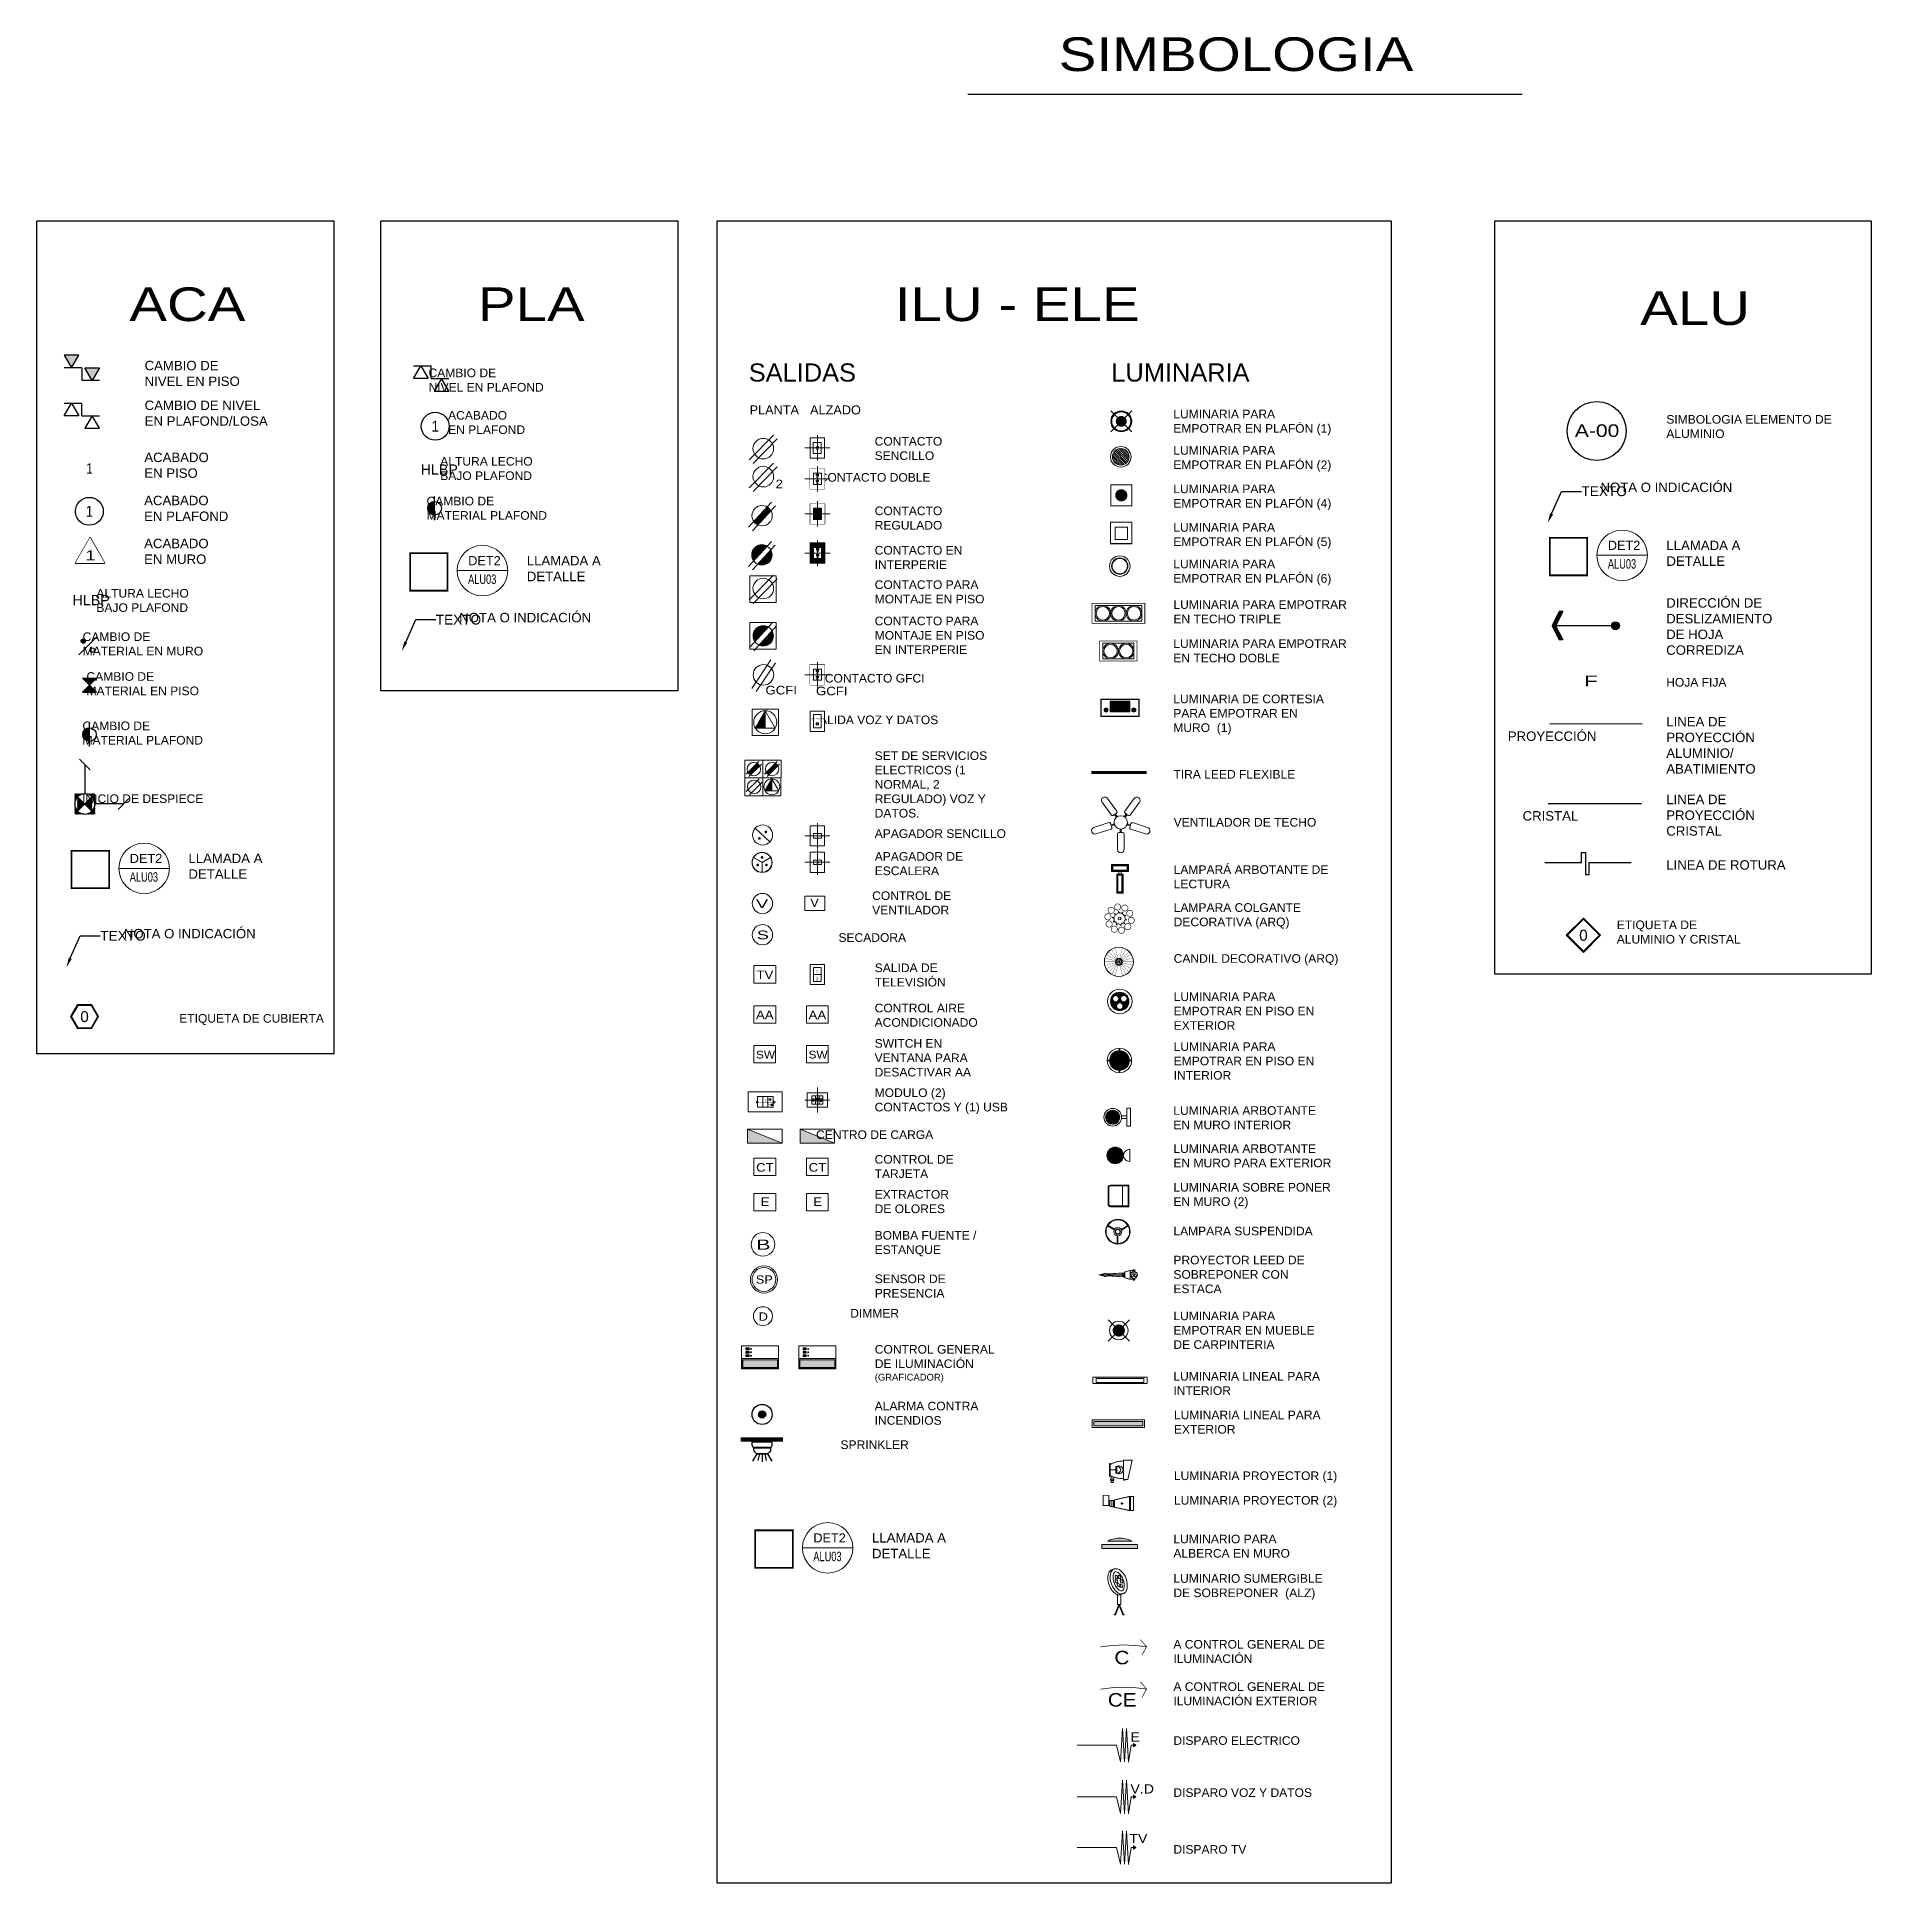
# Model space of a CAD drawing. Header units: metres. Extents: x 1769 to 3632, y 809 to 2652.
# Drawn here: x 1854.58 to 1865.46, y 1700.92 to 1711.87 of the extents above; entities that cross this region are included whole.
import ezdxf
from ezdxf import colors
from ezdxf.entities.mleader import LeaderData, LeaderLine
from ezdxf.enums import TextEntityAlignment as Align
from ezdxf.math import Vec2, Vec3

# ---------------------------------------------------------------- set-up
doc = ezdxf.new("R2010")
doc.units = ezdxf.units.M
doc.header["$LTSCALE"] = 10
for name, pattern in [('DASHED2', [0.375, 0.25, -0.125]), ('HIDDEN', [9.525, 6.35, -3.175]), ('HIDDEN2', [4.7625, 3.175, -1.5875])]:
    doc.linetypes.add(name, pattern=pattern)
for name, color, linetype in [('A-ANNO-LABL', 3, 'Continuous'), ('A-ANNO-SIMB-ACA', 3, 'Continuous'), ('A-ANNO-SIMB-ALU', 136, 'Continuous'), ('A-ANNO-SIMB-ARQ', 3, 'Continuous'), ('A-ANNO-SIMB-CINC', 20, 'Continuous'), ('A-ANNO-SIMB-PLA', 3, 'Continuous'), ('A-ANNO-SIMB-TRA', 3, 'Continuous'), ('A-ANNO-TEXT', 3, 'Continuous'), ('A-PROJ+', 1, 'HIDDEN'), ('A-ROOF', 6, 'Continuous'), ('A-ROOF-PATT+', 8, 'Continuous'), ('A_CRISTAL', 150, 'Continuous')]:
    doc.layers.add(name, color=color, linetype=linetype)
for name, color, linetype, lineweight in [('A-ANNO-SIMB-CALLOUT', 30, 'Continuous', 5), ('A-ANNO-SIMB-ELEC', 162, 'Continuous', 0), ('A-ANNO-SIMB-ETIQ', 144, 'Continuous', 0), ('RE.CONEXIONES 3D PLUVIALES', 7, 'Continuous', 0), ('RE.PLUVIAL', 3, 'Continuous', 0), ('RE.TEXTO PLU', 7, 'Continuous', 0), ('RE.TEXTOS SANITARIOS', 7, 'Continuous', 0), ('TEXTO GENERAL', 255, 'Continuous', 0)]:
    doc.layers.add(name, color=color, linetype=linetype, lineweight=lineweight)
doc.styles.add('ACABADOS', font='arial.ttf')
doc.styles.add('arial', font='arial.ttf')
doc.styles.add('Arial_3', font='arial.ttf', dxfattribs={"height": 0.05})
doc.styles.add('Arial_4', font='arial.ttf', dxfattribs={"width": 0.7, "height": 0.0625})
doc.styles.add('EJE', font='arial.ttf')
doc.styles.add('Graphite light', font='', dxfattribs={"width": 0.9})
doc.styles.add('R', font='romans.shx')
doc.styles.add('SANSERIF', font='sanss___.ttf', dxfattribs={"width": 1.2, "height": 0.15})
doc.styles.get("Standard").update_dxf_attribs({"font": 'arial.ttf'})
doc.styles.add('textos', font='arial.ttf')
doc.styles.get('Graphite light').set_extended_font_data('Graphite Light')
doc.dimstyles.new('1-25', dxfattribs={"dimtxt": 0.04, "dimasz": 0.03, "dimexe": 0.02, "dimexo": 0.02, "dimgap": 0.02, "dimtad": 0, "dimtih": 1, "dimtoh": 1, "dimdec": 1, "dimlfac": 100, "dimzin": 1, "dimdsep": 46, "dimtxsty": 'Graphite light', "dimblk": 'OBLIQUE', "dimcen": 1.5, "dimdle": 0.03, "dimse1": 1, "dimse2": 1, "dimclrd": 1, "dimclre": 8, "dimclrt": 7, "dimaunit": 1, "dimadec": 0, "dimazin": 0, "dimtfac": 1, "dimtdec": 1, "dimtix": 1, "dimtmove": 2, "dimatfit": 3, "dimldrblk": 'OBLIQUE', "dimfxl": 1, "dimtolj": 1, "dimtzin": 1, "dimarcsym": 0})
pattern_1 = [(135, (-7.83790295, -4.6548796), (-0.000529875076, -0.00052987508), [])]

msp = doc.modelspace()

# ---------------------------------------------------------------- texts
at = {"layer": 'A-ANNO-SIMB-ALU', "style": 'EJE', "width": 1.2}
msp.add_text('A-00', height=0.0746, rotation=359.9782, dxfattribs=at).set_placement((1863.836, 1709.538, 0), align=Align.MIDDLE_CENTER)
at = {"layer": 'A-ANNO-SIMB-ALU', "style": 'SANSERIF', "width": 1.5}
msp.add_text('F', height=0.064, rotation=359.9983, dxfattribs=at).set_placement((1863.759, 1708.02))
at = {"layer": 'A-ANNO-SIMB-CALLOUT', "attachment_point": 1}
for s, insert, char_height, width, style in [('DET2', (1863.9, 1708.884), 0.054, 0.1241, 'Arial_3'), ('DET2', (1857.136, 1708.793), 0.054, 0.1241, 'Arial_3'), ('ALU03', (1863.9, 1708.775), 0.0561, 0.34633, 'Arial_4'), ('ALU03', (1857.135, 1708.684), 0.0561, 0.34633, 'Arial_4'), ('DET2', (1855.127, 1707.026), 0.054, 0.1241, 'Arial_3'), ('ALU03', (1855.127, 1706.917), 0.0561, 0.34633, 'Arial_4'), ('DET2', (1859.184, 1702.993), 0.054, 0.1241, 'Arial_3'), ('ALU03', (1859.184, 1702.884), 0.0561, 0.34633, 'Arial_4')]:
    msp.add_mtext(s, dxfattribs=dict(at, insert=insert, char_height=char_height, width=width, style=style))
at = {"layer": 'A-ANNO-SIMB-ELEC', "style": 'arial', "width": 1.1}
for s, height, rotation, p in [('2', 0.051, 0, (1858.96, 1709.196, 0)), ('GCFI', 0.051, 0, (1858.9, 1707.972, 0)), ('V', 0.0491, 360, (1859.166, 1706.711, 0)), ('E', 0.0546, 0.0003, (1861.066, 1701.757)), ('V.D', 0.0546, 0.0003, (1861.066, 1701.449)), ('TV', 0.0546, 0.0003, (1861.06, 1701.155))]:
    msp.add_text(s, height=height, rotation=rotation, dxfattribs=at).set_placement(p)
at = {"layer": 'A-ANNO-SIMB-ELEC', "linetype": 'HIDDEN', "ltscale": 0.5, "style": 'arial', "width": 1.1}
for s, p in [('C', (1860.971, 1702.216, 0.001)), ('CE', (1860.932, 1701.965, 0.001))]:
    msp.add_text(s, height=0.08, rotation=360, dxfattribs=at).set_placement(p)
at = {"layer": 'A-ANNO-SIMB-PLA', "char_height": 0.0604, "attachment_point": 5, "rotation": 0, "style": 'ACABADOS'}
for insert in [(1856.964, 1709.307), (1854.898, 1708.532)]:
    msp.add_mtext('HLBP', dxfattribs=dict(at, insert=insert))
at = {"layer": 'A-PROJ+', "ltscale": 0.03, "insert": (1863.569, 1707.724), "char_height": 0.056, "attachment_point": 5, "style": 'arial'}
msp.add_mtext('\\pxql;PROYECCIÓN', dxfattribs=at)
at = {"layer": 'A_CRISTAL', "ltscale": 0.03, "insert": (1863.559, 1707.251), "char_height": 0.056, "attachment_point": 5, "style": 'arial'}
msp.add_mtext('\\pxql;CRISTAL', dxfattribs=at)
at = {"layer": 'TEXTO GENERAL', "color": 7, "ltscale": 2.5, "style": 'textos'}
for s, height, p in [('SALIDAS ', 0.1078, (1858.801, 1709.829, 0)), ('LUMINARIA', 0.1078, (1860.953, 1709.829, 0)), ('PLANTA ', 0.0539, (1858.806, 1709.634, 0)), ('ALZADO', 0.0539, (1859.165, 1709.634, 0))]:
    msp.add_text(s, height=height, rotation=360, dxfattribs=at).set_placement(p)
at = {"layer": 'TEXTO GENERAL', "char_height": 0.2, "attachment_point": 2, "style": 'SANSERIF'}
for s, insert, width in [('SIMBOLOGIA', (1861.693, 1711.872), 2.47623), ('ACA', (1855.469, 1710.388), 0.92525), ('PLA', (1857.51, 1710.388), 0.92525), ('ILU - ELE', (1860.394, 1710.388), 2.20818), ('ALU', (1864.418, 1710.365), 0.92525)]:
    msp.add_mtext(s, dxfattribs=dict(at, insert=insert, width=width))
at = {"layer": 'TEXTO GENERAL', "color": 7, "linetype": 'ByBlock', "char_height": 0.056, "attachment_point": 5, "style": 'arial'}
for s, insert, width in [('\\pxql;CAMBIO DE NIVEL EN PISO', (1855.508, 1709.877), 0.58598), ('\\pxql;CAMBIO DE NIVEL EN PLAFOND/LOSA', (1855.616, 1709.641), 0.80128), ('\\pxql;ACABADO \\PEN PISO', (1855.614, 1709.332), 0.80128), ('\\pxql;ACABADO \\PEN PLAFOND', (1855.613, 1709.076), 0.80128), ('\\pxql;ACABADO \\PEN MURO', (1855.613, 1708.821), 0.80128), ('\\pxql;LLAMADA A DETALLE', (1864.591, 1708.81), 0.68723), ('\\pxql;LLAMADA A DETALLE', (1857.827, 1708.719), 0.68723), ('\\pxql;LLAMADA A DETALLE', (1855.819, 1706.953), 0.68723), ('\\pxql;LLAMADA A DETALLE', (1859.876, 1702.92), 0.68723)]:
    msp.add_mtext(s, dxfattribs=dict(at, insert=insert, width=width))
at = {"layer": 'TEXTO GENERAL', "linetype": 'Continuous', "char_height": 0.0512, "attachment_point": 8, "rotation": 359.9983, "style": 'arial'}
for s, insert in [('\\pxql;CAMBIO DE \\PNIVEL EN PLAFOND', (1857.242, 1709.769)), ('\\pxql;ACABADO \\PEN PLAFOND', (1857.245, 1709.517)), ('\\pxql;ALTURA LECHO\\PBAJO PLAFOND', (1857.244, 1709.244)), ('\\pxql;CONTACTO DOBLE', (1859.548, 1709.234)), ('\\pxql;CAMBIO DE \\PMATERIAL PLAFOND', (1857.246, 1709.008)), ('\\pxql;ALTURA LECHO\\PBAJO PLAFOND', (1855.203, 1708.461)), ('\\pxql;CAMBIO DE \\PMATERIAL EN MURO', (1855.205, 1708.203)), ('\\pxql;CAMBIO DE \\PMATERIAL EN PISO', (1855.204, 1707.967)), ('\\pxql;CONTACTO GFCI', (1859.548, 1708.042)), ('\\pxql;CAMBIO DE \\PMATERIAL PLAFOND', (1855.204, 1707.674)), ('\\pxql;SALIDA VOZ Y DATOS', (1859.548, 1707.795)), ('\\pxql;INICIO DE DESPIECE', (1855.204, 1707.327)), ('\\pxql;SECADORA', (1859.534, 1706.503)), ('\\pxql;CENTRO DE CARGA', (1859.548, 1705.333)), ('\\pxql;DIMMER', (1859.548, 1704.274)), ('\\pxql;SPRINKLER', (1859.548, 1703.493))]:
    msp.add_mtext(s, dxfattribs=dict(at, insert=insert))
for s, insert, width in [('\\pxql;LUMINARIA PARA EMPOTRAR EN PLAFÓN (1)', (1861.812, 1709.51), 0.9821), ('\\pxql;SIMBOLOGIA ELEMENTO DE ALUMINIO', (1864.738, 1709.493), 0.9821), ('\\pxql;CONTACTO SENCILLO', (1859.789, 1709.363), 0.48193), ('\\pxql;LUMINARIA PARA EMPOTRAR EN PLAFÓN (2)', (1861.812, 1709.294), 0.9821), ('\\pxql;LUMINARIA PARA EMPOTRAR EN PLAFÓN (4)', (1861.812, 1709.066), 0.9821), ('\\pxql;CONTACTO REGULADO', (1859.914, 1708.95), 0.73144), ('\\pxql;LUMINARIA PARA EMPOTRAR EN PLAFÓN (5)', (1861.812, 1708.837), 0.9821), ('\\pxql;CONTACTO EN INTERPERIE', (1859.914, 1708.717), 0.73144), ('\\pxql;LUMINARIA PARA EMPOTRAR EN PLAFÓN (6)', (1861.812, 1708.62), 0.9821), ('\\pxql;CONTACTO PARA MONTAJE EN PISO', (1859.914, 1708.512), 0.73144), ('\\pxql;CONTACTO PARA MONTAJE EN PISO EN INTERPERIE', (1859.914, 1708.212), 0.73144), ('\\pxql;LUMINARIA PARA EMPOTRAR EN TECHO TRIPLE', (1861.847, 1708.394), 1.05135), ('\\pxql;LUMINARIA PARA EMPOTRAR EN TECHO DOBLE', (1861.843, 1708.162), 1.04443), ('\\pxql;HOJA FIJA', (1864.47, 1708.018), 0.4476), ('\\pxql;LUMINARIA DE CORTESIA PARA EMPOTRAR EN MURO  (1)', (1861.771, 1707.734), 0.90096), ('\\pxql;SET DE SERVICIOS ELECTRICOS (1 NORMAL, 2 REGULADO) VOZ Y DATOS.', (1859.914, 1707.241), 0.73144), ('\\pxql;TIRA LEED FLEXIBLE', (1861.796, 1707.473), 0.94968), ('\\pxql;VENTILADOR DE TECHO', (1861.812, 1707.187), 0.97819), ('\\pxql;APAGADOR SENCILLO', (1859.954, 1707.12), 0.8113), ('\\pxql;APAGADOR DE ESCALERA', (1859.839, 1706.899), 0.58082), ('\\pxql;LAMPARÁ ARBOTANTE DE LECTURA', (1861.812, 1706.821), 0.97819), ('\\pxql;CONTROL DE VENTILADOR', (1859.788, 1706.666), 0.50917), ('\\pxql;LAMPARA COLGANTE DECORATIVA (ARQ)', (1861.812, 1706.581), 0.97819), ('\\pxql;ETIQUETA DE ALUMINIO Y CRISTAL', (1864.36, 1706.493), 0.81505), ('\\pxql;SALIDA DE TELEVISIÓN', (1859.799, 1706.238), 0.50079), ('\\pxql;CANDIL DECORATIVO (ARQ)', (1861.812, 1706.364), 0.97819), ('\\pxql;CONTROL AIRE ACONDICIONADO', (1859.857, 1705.999), 0.61812), ('\\pxql;LUMINARIA PARA EMPOTRAR EN PISO EN EXTERIOR', (1861.812, 1705.981), 0.97819), ('\\pxql;ETIQUETA DE CUBIERTA', (1855.828, 1706.01), 0.81505), ('\\pxql;SWITCH EN VENTANA PARA DESACTIVAR AA', (1859.903, 1705.704), 0.71014), ('\\pxql;LUMINARIA PARA EMPOTRAR EN PISO EN INTERIOR', (1861.812, 1705.685), 0.97819), ('\\pxql;MODULO (2) CONTACTOS Y (1) USB', (1859.95, 1705.482), 0.80363), ('\\pxql;LUMINARIA ARBOTANTE EN MURO INTERIOR', (1861.755, 1705.391), 0.86821), ('\\pxql;LUMINARIA ARBOTANTE EN MURO PARA EXTERIOR', (1861.796, 1705.165), 0.94968), ('\\pxql;CONTROL DE TARJETA', (1859.791, 1705.101), 0.48626), ('\\pxql;LUMINARIA SOBRE PONER EN MURO (2) ', (1861.796, 1704.921), 0.94968), ('\\pxql;EXTRACTOR DE OLORES', (1859.777, 1704.893), 0.45766), ('\\pxql;BOMBA FUENTE / ESTANQUE', (1859.875, 1704.637), 0.65399), ('\\pxql;LAMPARA SUSPENDIDA', (1861.796, 1704.761), 0.94968), ('\\pxql;PROYECTOR LEED DE SOBREPONER CON ESTACA', (1861.796, 1704.418), 0.94968), ('\\pxql;SENSOR DE PRESENCIA', (1859.856, 1704.392), 0.61458), ('\\pxql;LUMINARIA PARA EMPOTRAR EN MUEBLE DE CARPINTERIA', (1861.796, 1704.087), 0.94968), ('\\pxql;CONTROL GENERAL DE ILUMINACIÓN {\\H0.78125x;(GRAFICADOR)}', (1859.912, 1703.888), 0.72638), ('\\pxql;LUMINARIA LINEAL PARA INTERIOR', (1861.796, 1703.814), 0.94968), ('\\pxql;ALARMA CONTRA INCENDIOS', (1859.886, 1703.637), 0.67566), ('\\pxql;LUMINARIA LINEAL PARA EXTERIOR', (1861.827, 1703.584), 1.00551), ('\\pxql;LUMINARIA PROYECTOR (1)', (1861.822, 1703.294), 0.99603), ('\\pxql;LUMINARIA PROYECTOR (2) ', (1861.828, 1703.148), 1.00762), ('\\pxql;LUMINARIO PARA ALBERCA EN MURO', (1861.796, 1702.848), 0.94968), ('\\pxql;LUMINARIO SUMERGIBLE DE SOBREPONER  (ALZ)', (1861.796, 1702.599), 0.94968), ('\\pxql;A CONTROL GENERAL DE ILUMINACIÓN', (1861.796, 1702.223), 0.94968), ('\\pxql;A CONTROL GENERAL DE ILUMINACIÓN EXTERIOR', (1861.796, 1701.972), 0.94968), ('\\pxql;DISPARO ELECTRICO', (1861.796, 1701.737), 0.94968), ('\\pxql;DISPARO VOZ Y DATOS', (1861.796, 1701.428), 0.94968), ('\\pxql;DISPARO TV', (1861.796, 1701.091), 0.94968)]:
    msp.add_mtext(s, dxfattribs=dict(at, insert=insert, width=width))
at = {"layer": 'TEXTO GENERAL', "linetype": 'ByBlock', "insert": (1864.247, 1709.201), "char_height": 0.056, "attachment_point": 5, "style": 'arial'}
msp.add_mtext('\\pxql;NOTA O INDICACIÓN', dxfattribs=at)
at = {"layer": 'TEXTO GENERAL', "linetype": 'ByBlock', "char_height": 0.056, "attachment_point": 5, "style": 'arial'}
for s, insert, width in [('\\pxql;DIRECCIÓN DE DESLIZAMIENTO DE HOJA CORREDIZA', (1864.559, 1708.375), 0.62566), ('\\pxql;LINEA DE PROYECCIÓN ALUMINIO/ ABATIMIENTO', (1864.664, 1707.67), 0.83463), ('\\pxql;LINEA DE PROYECCIÓN CRISTAL', (1864.583, 1707.255), 0.67282), ('\\pxql;LINEA DE ROTURA', (1864.583, 1706.96), 0.67282)]:
    msp.add_mtext(s, dxfattribs=dict(at, insert=insert, width=width))
at = {"layer": 'TEXTO GENERAL', "color": 7, "linetype": 'ByBlock', "char_height": 0.056, "attachment_point": 5, "style": 'arial'}
for insert in [(1857.474, 1708.428), (1855.483, 1706.552)]:
    msp.add_mtext('\\pxql;NOTA O INDICACIÓN', dxfattribs=dict(at, insert=insert))

# ---------------------------------------------------------------- blocks, each defined once
blk = doc.blocks.new('CAMBIO')
for points in [[(0.00864, 0.008625), (-0.00864, 0.008625), (0, 0)], [(0, 0), (-0.00864, -0.008625), (0.00864, -0.008625)]]:
    blk.add_hatch(color=256).paths.add_polyline_path(points)
for p, q in [((0.00864, 0.008625), (-0.00864, -0.008625)), ((-0.00864, 0.008625), (0.00864, -0.008625)), ((-0.00864, 0.008625), (0.00864, 0.008625)), ((0.00864, -0.008625), (-0.00864, -0.008625))]:
    blk.add_line(p, q)
blk.add_lwpolyline([(-0.00864, 0.008625), (0.00864, 0.008625), (-0.00864, -0.008625), (0.00864, -0.008625), (-0.00864, 0.008625)])
blk = doc.blocks.new('CAMBIO M')
at = {"linetype": 'Continuous'}
blk.add_hatch(color=256, dxfattribs=at).paths.add_polyline_path([(-0.256, -0.043, 1), (-0.256, -0.124, 1)])
blk.add_line((-0.339, -0.339), (0, 0), dxfattribs=at)
for centre in [(-0.256, -0.084), (-0.086, -0.253)]:
    blk.add_circle(centre, 0.0405, dxfattribs=at)
blk = doc.blocks.new('CAMBIO DE ACABADO')
h = blk.add_hatch(color=256)
h.dxf.hatch_style = 1
edge = h.paths.add_edge_path()
edge.add_line((0.084, 0), (-0.084, 0))
edge.add_arc((0, 0), 0.0844, 180, 360)
at = {"linetype": 'ByBlock'}
blk.add_line((0.148, 0), (-0.148, 0), dxfattribs=at)
blk.add_circle((0, 0), 0.0844, dxfattribs=at)
blk = doc.blocks.new('C2')
for p, q in [((-0.137, -0.11), (0.099, 0.132)), ((-0.1, -0.146), (0.136, 0.095))]:
    blk.add_line(p, q)
blk.add_circle((0, 0), 0.101)
blk = doc.blocks.new('apd')
for p, q in [((-0.115, -0.133), (0.073, 0.148)), ((-0.072, -0.162), (0.117, 0.118))]:
    blk.add_line(p, q)
blk.add_circle((0, 0), 0.101)
blk = doc.blocks.new('A$C433043B1')
blk.add_lwpolyline([(-0.129, -0.092), (0.135, -0.092), (0.135, 0.12), (-0.129, 0.12)], close=True)
at = {"style": 'arial', "width": 1.1}
blk.add_text('TV', height=0.104, rotation=360, dxfattribs=at).set_placement((-0.099, -0.044))
blk = doc.blocks.new('A$C79C8749D')
blk.add_lwpolyline([(-0.264, 0), (0, 0), (0, 0.212), (-0.264, 0.212)], close=True)
at = {"style": 'arial', "width": 1.1}
blk.add_text('AA', height=0.104, rotation=360, dxfattribs=at).set_placement((-0.239, 0.048))
blk = doc.blocks.new('A$C270F3474')
at = {"layer": 'A-ANNO-SIMB-ELEC'}
blk.add_line((-0.058, -0.058), (0.058, 0.058), dxfattribs=at)
at = {"layer": 'A-ANNO-SIMB-ELEC', "const_width": 0.011}
for points in [[(-0.033, 0.027, 1), (-0.022, 0.027, 1)], [(0.019, -0.027, 1), (0.03, -0.027, 1)]]:
    blk.add_lwpolyline(points, format="xyb", close=True, dxfattribs=at)
at = {"layer": 'A-ANNO-SIMB-ELEC'}
blk.add_circle((0, 0), 0.0822, dxfattribs=at)
blk = doc.blocks.new('APAGADOR ESCALERA')
at = {"layer": 'A-ANNO-SIMB-ELEC'}
for p, q in [((-0.0003, 0.0002), (-0.0327, 0.0189)), ((0, 0.0007), (-0.0324, 0.0194)), ((-0.0003, 0.0002), (-0.0003, -0.0377)), ((0, 0.0007), (0.0324, 0.0194)), ((0.0003, 0.0002), (0.0327, 0.0189)), ((0.0003, 0.0002), (0.0003, -0.0377))]:
    blk.add_line(p, q, dxfattribs=at)
at = {"layer": 'A-ANNO-SIMB-ELEC', "const_width": 0.00511}
for points in [[(-0.0026, 0.0192, 1), (0.0026, 0.0192, 1)], [(-0.0153, -0.0118, 1), (-0.0179, -0.0074, 1)], [(0.0179, -0.0074, 1), (0.0153, -0.0118, 1)]]:
    blk.add_lwpolyline(points, format="xyb", close=True, dxfattribs=at)
at = {"layer": 'A-ANNO-SIMB-ELEC'}
for radius in [0.0383, 0.0377]:
    blk.add_circle((0, 0), radius, dxfattribs=at)
blk = doc.blocks.new('USB 2 HDMI CONTACTO')
h = blk.add_hatch(color=252)
edge = h.paths.add_edge_path()
edge.add_arc((0.0285, -0.013), 0.00405, 0, 360)
edge = h.paths.add_edge_path()
edge.add_arc((0.0205, 0.0106), 0.00405, 0, 360)
edge = h.paths.add_edge_path()
edge.add_arc((-0.0351, -0.0012), 0.00405, 0, 360)
blk.add_hatch(color=252).paths.add_polyline_path([(0.0415, -0.0012), (0.0351, 0.0029), (0.0351, -0.0052)])
for points in [[(-0.0725, -0.0425), (0.0725, -0.0425), (0.0725, 0.0425), (-0.0725, 0.0425)], [(0.0415, -0.0012), (0.0351, 0.0029), (0.0351, -0.0052)]]:
    blk.add_lwpolyline(points, close=True)
at = {"color": 160}
for points in [[(-0.011, -0.0225), (-0.011, 0.0225), (-0.033, 0.0225), (-0.033, -0.0225)], [(0.011, -0.0225), (0.011, 0.0225), (-0.011, 0.0225), (-0.011, -0.0225)], [(0.033, -0.0225), (0.033, 0.0225), (0.011, 0.0225), (0.011, -0.0225)]]:
    blk.add_lwpolyline(points, close=True, dxfattribs=at)
at = {"const_width": 0.00135}
for points in [[(0.0205, 0.0106), (0.0082, 0.0106, 0.342614), (0, -0.0012, 4.954073)], [(0.0285, -0.013), (0.0163, -0.013, -0.342614), (0.0081, -0.0012, -4.954073)]]:
    blk.add_lwpolyline(points, format="xyb", dxfattribs=at)
blk.add_lwpolyline([(0.0351, -0.0012), (-0.0351, -0.0012)], dxfattribs=at)
for centre in [(-0.0351, -0.0012), (0.0205, 0.0106), (0.0285, -0.013)]:
    blk.add_circle(centre, 0.00405)
blk = doc.blocks.new('CENTRO DE CARGA')
h = blk.add_hatch(color=256)
h.dxf.hatch_style = 1
h.paths.add_polyline_path([(-0.1465, 0.059), (-0.1465, -0.059), (0.1465, -0.059)])
blk.add_line((-0.1465, 0.059), (0.1465, -0.059))
at = {"elevation": 0}
blk.add_lwpolyline([(-0.1465, -0.059), (0.1465, -0.059), (0.1465, 0.059), (-0.1465, 0.059)], close=True, dxfattribs=at)
blk = doc.blocks.new('CT')
blk.add_lwpolyline([(-0.132, 0), (0.132, 0), (0.132, 0.212), (-0.132, 0.212)], close=True)
at = {"style": 'arial', "width": 1.1}
blk.add_text('CT', height=0.104, rotation=360, dxfattribs=at).set_placement((-0.105, 0.048))
blk = doc.blocks.new('CONTRAINCENDIOS')
at = {"layer": 'A-ANNO-SIMB-CINC'}
h = blk.add_hatch(color=256, dxfattribs=at)
h.dxf.hatch_style = 1
edge = h.paths.add_edge_path()
edge.add_arc((0, 0), 0.0303, 169.3014, 529.3014)
for radius in [0.0852, 0.0303]:
    blk.add_circle((0, 0), radius, dxfattribs=at)
blk = doc.blocks.new('SPRINKLER')
at = {"layer": 'A-ANNO-SIMB-CINC'}
for p, q in [((-0.121, 0), (0.121, 0)), ((-0.121, -0.045), (-0.121, 0)), ((-0.064, -0.145), (-0.117, -0.23)), ((-0.102, -0.073), (0.102, -0.073)), ((-0.101, -0.065), (0.101, -0.065)), ((-0.064, -0.138), (0.064, -0.138)), ((-0.064, -0.145), (0.064, -0.145)), ((-0.031, -0.145), (-0.05, -0.223)), ((0, -0.145), (0, -0.241)), ((0.031, -0.145), (0.05, -0.223)), ((0.064, -0.145), (0.117, -0.23)), ((0.121, -0.045), (0.121, 0))]:
    blk.add_line(p, q, dxfattribs=at)
at = {"layer": 'A-ANNO-SIMB-CINC', "const_width": 0.05, "elevation": 0, "flags": 128}
blk.add_lwpolyline([(0.252, 0.029), (-0.256, 0.029)], dxfattribs=at)
at = {"layer": 'A-ANNO-SIMB-CINC', "flags": 128}
for points in [[(-0.102, -0.073), (-0.102, -0.09, 0.364641), (-0.064, -0.138, -4.658143)], [(0.102, -0.073), (0.102, -0.09, -0.364641), (0.064, -0.138, 4.658143)]]:
    blk.add_lwpolyline(points, format="xyb", dxfattribs=at)
at = {"layer": 'A-ANNO-SIMB-CINC'}
for centre, start, end in [((-0.101, -0.045), 180, 270), ((0.101, -0.045), 270, 0)]:
    blk.add_arc(centre, 0.02, start, end, dxfattribs=at)
blk = doc.blocks.new('CONTROL VENTILADOR')
at = {"layer": 'A-ANNO-SIMB-ELEC'}
blk.add_circle((0, 0), 0.101, dxfattribs=at)
at = {"layer": 'A-ANNO-SIMB-ELEC', "style": 'SANSERIF', "width": 1.5}
blk.add_text('V', height=0.0867, rotation=0, dxfattribs=at).set_placement((0.004, -0.002), align=Align.MIDDLE_CENTER)
blk = doc.blocks.new('EE')
blk.add_lwpolyline([(-0.132, -0.212), (0.132, -0.212), (0.132, 0), (-0.132, 0)], close=True)
at = {"style": 'arial', "width": 1.1}
blk.add_text('E', height=0.104, rotation=360, dxfattribs=at).set_placement((-0.05, -0.164))
blk = doc.blocks.new('SECADORA')
at = {"layer": 'A-ANNO-SIMB-ELEC'}
blk.add_circle((0, 0), 0.101, dxfattribs=at)
at = {"layer": 'A-ANNO-SIMB-ELEC', "style": 'SANSERIF', "width": 1.5}
blk.add_text('S', height=0.0867, rotation=0, dxfattribs=at).set_placement((0.004, -0.002), align=Align.MIDDLE_CENTER)
blk = doc.blocks.new('SWITCH VENTANA')
blk.add_lwpolyline([(-0.092, -0.148), (0.092, -0.148), (0.092, 0), (-0.092, 0)], close=True)
at = {"style": 'arial', "width": 1.1}
blk.add_text('SW', height=0.0655, rotation=360, dxfattribs=at).set_placement((-0.075, -0.111))
blk = doc.blocks.new('CONTACTO EXTERIOR')
h = blk.add_hatch(color=256)
h.dxf.hatch_style = 1
h.paths.add_polyline_path([(-0.075, 0.043, 0.129964), (-0.086, 0, 0.546922), (0.036, -0.078)])
h.paths.add_polyline_path([(-0.044, 0.074), (0.07, -0.05, 0.155084), (0.086, 0, 0.579348)])
for p, q in [((0.081, -0.127), (-0.113, 0.084)), ((0.114, -0.097), (-0.08, 0.115))]:
    blk.add_line(p, q)
blk.add_circle((0, 0), 0.0862)
blk = doc.blocks.new('BOMBA')
at = {"layer": 'A-ANNO-SIMB-ELEC'}
blk.add_circle((0, 0), 0.101, dxfattribs=at)
at = {"layer": 'A-ANNO-SIMB-ELEC', "style": 'SANSERIF', "width": 1.5}
blk.add_text('B', height=0.0867, rotation=0, dxfattribs=at).set_placement((0.004, -0.002), align=Align.MIDDLE_CENTER)
blk = doc.blocks.new('T-ELE-75$0$MEP-CONTACTOS EN PISO')
h = blk.add_hatch(color=256)
h.dxf.hatch_style = 1
h.paths.add_polyline_path([(0.186, 0.105, 0.137566), (0.105, 0.186), (-0.186, -0.105, 0.137555), (-0.105, -0.186)])
for p, q in [((-0.291, 0.288), (0.286, 0.288)), ((-0.291, -0.276), (-0.291, 0.288)), ((-0.24, -0.159), (0.159, 0.24)), ((-0.159, -0.24), (0.24, 0.159)), ((0.286, 0.288), (0.286, -0.276)), ((0.286, -0.276), (-0.291, -0.276))]:
    blk.add_line(p, q)
blk.add_circle((0, 0), 0.213)
blk = doc.blocks.new('T-ELE-75$0$MEP-SALIDA DATOS EN PISO')
blk.add_hatch(color=256).paths.add_polyline_path([(0, 0.199), (0, -0.099), (-0.172, -0.099)])
for p, q in [((0.226, 0.227), (-0.227, 0.227)), ((-0.227, 0.227), (-0.227, -0.227)), ((0.226, -0.227), (0.226, 0.227)), ((-0.227, -0.227), (0.226, -0.227))]:
    blk.add_line(p, q)
for points in [[(0, 0.199), (-0.172, -0.099), (0.172, -0.099)], [(0, 0.199), (0, -0.099), (-0.172, -0.099)]]:
    blk.add_lwpolyline(points, close=True)
blk.add_circle((0, 0), 0.199)
blk = doc.blocks.new('SET')
at = {"layer": 'A-ANNO-SIMB-ELEC'}
for p, q in [((2265.146, 1231.259), (2265.282, 1231.259)), ((2265.146, 1231.151), (2265.146, 1231.259)), ((2265.155, 1231.177), (2265.231, 1231.252)), ((2265.253, 1231.151), (2265.146, 1231.151)), ((2265.174, 1231.157), (2265.25, 1231.233))]:
    blk.add_line(p, q, dxfattribs=at)
blk.add_ellipse((2265.202, 1231.205), major_axis=(0.0285, 0.0285), ratio=1, start_param=5.497787, end_param=11.780972, dxfattribs=at)
for name, p, xscale, yscale, zscale, rotation in [('T-ELE-75$0$MEP-CONTACTOS EN PISO', (2265.2, 1231.31), 0.1866455036059103, 0.1866455036059103, 0.1866455036059103, 0.002328767907075294), ('T-ELE-75$0$MEP-CONTACTOS EN PISO', (2265.308, 1231.31), 0.1862989602048621, 0.1862989602048621, 0.1862989602048621, 0.002328767907075418), ('T-ELE-75$0$MEP-SALIDA DATOS EN PISO', (2265.307, 1231.205), 0.2370587145723445, 0.2370587145723445, 0.2370587145723445, 0.002328767907076469)]:
    blk.add_blockref(name, p, dxfattribs=dict(at, xscale=xscale, yscale=yscale, zscale=zscale, rotation=rotation))
blk = doc.blocks.new('GRAFICADOR')
at = {"ltscale": 0.25}
blk.add_hatch(color=256, dxfattribs=at).paths.add_polyline_path([(-0.101, 0.06), (-0.101, 0.014), (0.101, 0.014), (0.101, 0.06)])
h = blk.add_hatch(color=256, dxfattribs=at)
h.paths.add_polyline_path([(0.082, -0.004), (0.064, -0.004), (0.064, -0.014), (0.082, -0.014)])
h.paths.add_polyline_path([(0.055, -0.009, 1), (0.05, -0.009, 1)])
h.paths.add_polyline_path([(0.055, -0.029, 1), (0.05, -0.029, 1)])
h.paths.add_polyline_path([(0.055, -0.048, 1), (0.05, -0.048, 1)])
h.paths.add_polyline_path([(0.082, -0.043), (0.064, -0.043), (0.064, -0.054), (0.082, -0.054)])
h.paths.add_polyline_path([(0.082, -0.024), (0.064, -0.024), (0.064, -0.034), (0.082, -0.034)])
blk.add_line((-0.107, 0.007), (0.107, 0.007), dxfattribs=at)
for points in [[(0.107, 0.066), (0.107, -0.066), (-0.107, -0.066), (-0.107, 0.066)], [(0.064, -0.004), (0.082, -0.004), (0.082, -0.014), (0.064, -0.014)], [(0.064, -0.024), (0.082, -0.024), (0.082, -0.034), (0.064, -0.034)], [(0.064, -0.054), (0.082, -0.054), (0.082, -0.043), (0.064, -0.043)]]:
    blk.add_lwpolyline(points, close=True, dxfattribs=at)
at = {"ltscale": 0.25, "const_width": 0.00633}
blk.add_lwpolyline([(-0.101, 0.06), (-0.101, 0.014), (0.101, 0.014), (0.101, 0.06)], close=True, dxfattribs=at)
at = {"ltscale": 0.25}
for centre in [(0.053, -0.009), (0.053, -0.029), (0.053, -0.048)]:
    blk.add_circle(centre, 0.00253, dxfattribs=at)
blk = doc.blocks.new('CO1209BBNA')
h = blk.add_hatch()
h.set_pattern_fill('ANSI31', color=256, scale=0.15)
h.set_pattern_definition([(45, (0, 0), (-0.013258252, 0.013258252), [])])
h.paths.add_polyline_path([(-2.559, 24.169, 1), (-2.768, 24.169, 1)])
for radius in [0.129, 0.104]:
    blk.add_circle((-2.664, 24.169), radius)
blk = doc.blocks.new('RE 1044')
h = blk.add_hatch(color=256)
edge = h.paths.add_edge_path()
edge.add_arc((0, 0), 0.111, 0, 360)
edge = h.paths.add_edge_path(flags=17)
edge.add_arc((0, 0), 0.101, 0, 360)
h = blk.add_hatch(color=256)
edge = h.paths.add_edge_path()
edge.add_arc((0, 0), 0.0584, 270, 630)
for p, q in [((0.111, -0.111), (-0.111, 0.111)), ((-0.111, -0.111), (0.111, 0.111))]:
    blk.add_line(p, q)
for radius in [0.111, 0.101]:
    blk.add_circle((0, 0), radius)
blk = doc.blocks.new('venTecho')
at = {"color": 122}
for p, q in [((-0.42, 0.45), (-0.211, 0.162)), ((-0.298, 0.538), (-0.089, 0.25)), ((0.298, 0.538), (0.089, 0.25)), ((0.42, 0.45), (0.211, 0.162)), ((-0.096, 0.208), (-0.169, 0.156)), ((-0.141, 0.175), (-0.102, 0.121)), ((-0.123, 0.189), (-0.083, 0.134)), ((-0.111, 0.114), (-0.074, 0.141)), ((-0.106, 0.107), (-0.111, 0.114)), ((-0.069, 0.133), (-0.074, 0.141)), ((0.069, 0.133), (0.074, 0.141)), ((0.074, 0.141), (0.111, 0.114)), ((0.123, 0.189), (0.083, 0.134)), ((0.169, 0.156), (0.096, 0.208)), ((0.141, 0.175), (0.102, 0.121)), ((0.106, 0.107), (0.111, 0.114)), ((-0.604, -0.117), (-0.266, -0.007)), ((-0.558, -0.26), (-0.219, -0.15)), ((-0.228, -0.027), (-0.2, -0.112)), ((-0.217, -0.059), (-0.153, -0.038)), ((-0.211, -0.08), (-0.146, -0.059)), ((-0.148, -0.025), (-0.157, -0.027)), ((-0.143, -0.07), (-0.157, -0.027)), ((-0.134, -0.067), (-0.143, -0.07)), ((-0.075, -0.611), (-0.075, -0.255)), ((-0.045, -0.225), (0.045, -0.225)), ((-0.023, -0.149), (-0.023, -0.157)), ((0.023, -0.157), (-0.023, -0.157)), ((-0.011, -0.225), (-0.011, -0.157)), ((0.011, -0.225), (0.011, -0.157)), ((0.023, -0.149), (0.023, -0.157)), ((0.075, -0.611), (0.075, -0.255)), ((0.134, -0.067), (0.143, -0.07)), ((0.157, -0.027), (0.143, -0.07)), ((0.211, -0.08), (0.146, -0.059)), ((0.148, -0.025), (0.157, -0.027)), ((0.217, -0.059), (0.153, -0.038)), ((0.2, -0.112), (0.228, -0.027)), ((0.558, -0.26), (0.219, -0.15)), ((0.604, -0.117), (0.266, -0.007))]:
    blk.add_line(p, q, dxfattribs=at)
blk.add_circle((0, 0), 0.15, dxfattribs=at)
for centre, radius, start, end in [((-0.359, 0.494), 0.075, 36, 216), ((0.359, 0.494), 0.075, 324, 144), ((-0.186, 0.18), 0.03, 216, 306), ((-0.113, 0.233), 0.03, 306, 36), ((0.113, 0.233), 0.03, 144, 234), ((0.186, 0.18), 0.03, 234, 324), ((-0.581, -0.189), 0.075, 108, 288), ((-0.256, -0.036), 0.03, 18, 108), ((-0.229, -0.122), 0.03, 288, 18), ((-0.045, -0.255), 0.03, 90, 180), ((0.045, -0.255), 0.03, 0, 90), ((0.229, -0.122), 0.03, 162, 252), ((0.256, -0.036), 0.03, 72, 162), ((0.581, -0.189), 0.075, 252, 72), ((0, -0.611), 0.075, 180, 0)]:
    blk.add_arc(centre, radius, start, end, dxfattribs=at)
blk = doc.blocks.new('arbotante lectura')
h = blk.add_hatch(color=256)
h.dxf.hatch_style = 1
h.paths.add_polyline_path([(-0.05, -0.04), (0.05, -0.04), (0.05, 0), (-0.05, 0)])
h.paths.add_polyline_path([(-0.043, -0.033), (0.043, -0.033), (0.043, -0.007), (-0.043, -0.007)], flags=16)
h = blk.add_hatch(color=256)
h.dxf.hatch_style = 1
h.paths.add_polyline_path([(-0.012, -0.063), (0.012, -0.063), (0.012, -0.162), (-0.012, -0.162)], flags=16)
h.paths.add_polyline_path([(-0.019, -0.057), (0.019, -0.057), (0.019, -0.169), (-0.019, -0.169)])
for points in [[(-0.05, -0.04), (0.05, -0.04), (0.05, 0), (-0.05, 0)], [(-0.043, -0.033), (0.043, -0.033), (0.043, -0.007), (-0.043, -0.007)], [(-0.019, -0.057), (0.019, -0.057), (0.019, -0.169), (-0.019, -0.169)], [(-0.012, -0.063), (0.012, -0.063), (0.012, -0.162), (-0.012, -0.162)], [(-0.007, -0.04), (0.007, -0.04), (0.007, -0.057), (-0.007, -0.057)]]:
    blk.add_lwpolyline(points, close=True)
blk = doc.blocks.new('A$C21397824')
at = {"const_width": 0.005}
for points in [[(-0.095, 0.004, -1), (-0.095, 0.057, -1)], [(-0.059, 0.054, -1), (-0.059, 0.107, -1)], [(0, 0.071, -1), (0, 0.123, -1)], [(0.059, 0.054, -1), (0.059, 0.107, -1)], [(0.093, 0.003, -1), (0.093, 0.056, -1)], [(-0.095, -0.058, 1), (-0.095, -0.005, 1)], [(-0.059, -0.108, -1), (-0.059, -0.055, -1)], [(0, -0.127, -1), (0, -0.074, -1)], [(0.059, -0.108, 1), (0.059, -0.055, 1)], [(0.095, -0.058, 1), (0.095, -0.005, 1)]]:
    blk.add_lwpolyline(points, format="xyb", close=True, dxfattribs=at)
blk.add_circle((0, 0), 0.0119)
for centre, radius, start, end in [((-0.053, 0.038), 0.0202, 249.9615, 38.0385), ((-0.064, 0), 0.0199, 285.2087, 76.435), ((-0.02, 0.062), 0.0203, 214.8622, 1.1378), ((0.02, 0.061), 0.0201, 179.3524, 326.9231), ((0.053, 0.038), 0.0201, 141.0769, 288.6476), ((0.066, 0), 0.0203, 106.8622, 253.1378), ((-0.053, -0.039), 0.0203, 323.1781, 108.8219), ((-0.02, -0.063), 0.0203, 359.1781, 144.8219), ((0.02, -0.062), 0.0199, 31.565, 182.7913), ((0.053, -0.039), 0.0202, 69.9615, 218.0385)]:
    blk.add_arc(centre, radius, start, end)
blk = doc.blocks.new('OU3045NBCB')
h = blk.add_hatch(color=256)
h.dxf.hatch_style = 1
h.paths.add_polyline_path([(0.5, 152.078, 1), (0.215, 152.078, 1)])
h.paths.add_polyline_path([(0.35, 152.014, -1), (0.45, 152.014, -1)], flags=16)
h.paths.add_polyline_path([(0.235, 152.078, -1), (0.335, 152.078, -1)], flags=16)
h.paths.add_polyline_path([(0.35, 152.141, -1), (0.45, 152.141, -1)], flags=16)
for centre, radius in [((0.357, 152.078), 0.19), ((0.357, 152.078), 0.142), ((0.285, 152.078), 0.0499), ((0.4, 152.141), 0.0499), ((0.4, 152.014), 0.0499)]:
    blk.add_circle(centre, radius)
blk = doc.blocks.new('A$C578C2CC8')
h = blk.add_hatch()
h.set_pattern_fill('ANSI31', color=256, scale=0.001, style=0)
edge = h.paths.add_edge_path()
edge.add_arc((0, -0.075), 0.03, 0, 360)
for points in [[(-0.0377, -0.0155), (-0.0377, 0), (0.0377, 0), (0.0377, -0.0155)], [(-0.0057, -0.038), (-0.0057, -0.0155), (0.0057, -0.0155), (0.0057, -0.038)]]:
    blk.add_lwpolyline(points, close=True)
for radius in [0.0375, 0.03]:
    blk.add_circle((0, -0.075), radius)
blk = doc.blocks.new('OU6025G')
blk.add_hatch(color=256).paths.add_polyline_path([(2.03, 1.8, 1), (-1.98, 1.8, 1)])
at = {"linetype": 'Continuous', "ltscale": 0.13}
blk.add_line((1.51, 5.29), (-1.45, 5.3), dxfattribs=at)
blk.add_line((1.51, 5.29), (-1.45, 5.3), dxfattribs=at)
blk.add_circle((0.03, 1.8), 2.01)
at = {"linetype": 'Continuous', "ltscale": 0.13, "extrusion": (0, 0, -1)}
blk.add_ellipse((0.03, 5.29), major_axis=(0.67, -1.32), ratio=1, start_param=-1.099013, end_param=2.04258, dxfattribs=at)
blk = doc.blocks.new('LAMPPLANTADOBL')
at = {"linetype": 'ByBlock'}
for p, q in [((0.155, 0.142), (0.098, 0.175)), ((0.158, 0.147), (0.101, 0.179)), ((0.214, 0.144), (0.27, 0.178)), ((0.217, 0.139), (0.272, 0.174)), ((0.18, 0.091), (0.18, 0.025)), ((0.185, 0.091), (0.185, 0.025))]:
    blk.add_line(p, q, dxfattribs=at)
for radius in [0.105, 0.1, 0.0346, 0.0224, 0.0191]:
    blk.add_circle((0.185, 0.125), radius, dxfattribs=at)
blk = doc.blocks.new('A PRUEBA DE VAPOR')
h = blk.add_hatch(color=130)
edge = h.paths.add_edge_path()
edge.add_arc((2.453, 2.334), 0.0365, -90, 270)
for p, q in [((2.39, 2.27), (2.517, 2.397)), ((2.517, 2.27), (2.39, 2.397))]:
    blk.add_line(p, q)
blk.add_circle((2.453, 2.334), 0.0548)
blk = doc.blocks.new('LUM')
h = blk.add_hatch()
h.set_pattern_fill('ANGLE', color=30, angle=9.0659)
h.set_pattern_definition([(360, (-18.323, 12.389), (4e-15, 6.985), [5.08, -1.905]), (90, (-18.323, 12.389), (-6.985, 5e-15), [5.08, -1.905])])
h.paths.add_polyline_path([(-0.097, 0, 1), (0.097, 0, 1)])
h.paths.add_polyline_path([(0.09, 0, -1), (-0.09, 0, -1)], flags=16)
h = blk.add_hatch(color=256)
h.dxf.hatch_style = 1
h.paths.add_polyline_path([(-0.097, 0, 1), (0.097, 0, 1)])
h.paths.add_polyline_path([(0.09, 0, -1), (-0.09, 0, -1)], flags=16)
for radius in [0.122, 0.0966, 0.0905]:
    blk.add_circle((0, 0), radius)
blk = doc.blocks.new('OU2009BC')
for points in [[(-0.312, -0.126, 1), (-0.231, -0.126, 1)], [(0.312, -0.126, -1), (0.231, -0.126, -1)]]:
    blk.add_hatch(color=256).paths.add_polyline_path(points)
h = blk.add_hatch(color=256)
h.set_gradient(color1=(16, 86, 137), one_color=1, tint=1, name='HEMISPHERICAL')
h.paths.add_polyline_path([(0.192, -0.091), (-0.192, -0.091), (-0.192, -0.298), (0.192, -0.298)])
at = {"const_width": 0.027}
blk.add_lwpolyline([(-0.372, 0), (0.372, 0), (0.372, -0.333), (-0.372, -0.333)], close=True, dxfattribs=at)
blk.add_lwpolyline([(-0.192, -0.091), (0.192, -0.091), (0.192, -0.298), (-0.192, -0.298)], close=True)
for centre in [(-0.272, -0.126), (0.272, -0.126)]:
    blk.add_circle(centre, 0.0405)
blk = doc.blocks.new('L3')
at = {"const_width": 0.01}
blk.add_lwpolyline([(195.864, -63.34), (196.492, -63.34), (196.492, -63.577), (195.864, -63.577)], close=True, dxfattribs=at)
blk.add_lwpolyline([(195.901, -63.366), (196.455, -63.366), (196.455, -63.551), (195.901, -63.551)], close=True)
for centre, radius in [((195.994, -63.459), 0.0923), ((195.994, -63.459), 0.0793), ((196.178, -63.459), 0.0923), ((196.178, -63.459), 0.0793), ((196.363, -63.459), 0.0923), ((196.363, -63.459), 0.0793)]:
    blk.add_circle(centre, radius)
blk = doc.blocks.new('L2')
at = {"const_width": 0.01}
blk.add_lwpolyline([(195.346, -63.34), (195.789, -63.34), (195.789, -63.577), (195.346, -63.577)], close=True, dxfattribs=at)
blk.add_lwpolyline([(195.383, -63.366), (195.752, -63.366), (195.752, -63.551), (195.383, -63.551)], close=True)
for centre, radius in [((195.475, -63.459), 0.0923), ((195.475, -63.459), 0.0793), ((195.66, -63.459), 0.0923), ((195.66, -63.459), 0.0793)]:
    blk.add_circle(centre, radius)
blk = doc.blocks.new('L-SOBREPONER')
blk.add_line((-0.147, -0.046), (-0.006, -0.046))
for points in [[(0, 0), (0, -0.13, -0.414391), (-0.018, -0.148), (-0.076, -0.148), (-0.134, -0.148, -0.414391), (-0.152, -0.13), (-0.152, 0)], [(-0.006, -0.006), (-0.006, -0.13, -0.414391), (-0.018, -0.142), (-0.076, -0.142), (-0.134, -0.142, -0.414391), (-0.147, -0.13), (-0.147, -0.006)]]:
    blk.add_lwpolyline(points, format="xyb", close=True)
blk = doc.blocks.new('OU7066')
for p, q in [((0.954, 0.007), (0.027, 0.007)), ((1.28, 0.168), (1.28, 0.129)), ((0.954, -0.007), (0.027, -0.007)), ((1.28, -0.129), (1.28, -0.168))]:
    blk.add_line(p, q)
at = {"const_width": 0.03}
blk.add_lwpolyline([(1.354, -0.127), (1.354, -0.168), (1.347, -0.168), (1.347, -0.187), (1.343, -0.187), (1.343, -0.193), (1.339, -0.193), (1.339, -0.197), (1.291, -0.197), (1.291, -0.193), (1.287, -0.193), (1.287, -0.187), (1.283, -0.187), (1.283, -0.168), (1.17, -0.168), (0.967, -0.111), (0.967, -0.1), (0.954, -0.1), (0.954, -0.074), (0.32, -0.037), (0.234, -0.062), (0, 0), (0.234, 0.062), (0.32, 0.037), (0.954, 0.074), (0.954, 0.1), (0.967, 0.1), (0.967, 0.111), (1.17, 0.168), (1.283, 0.168), (1.283, 0.187), (1.287, 0.187), (1.287, 0.193), (1.291, 0.193), (1.291, 0.197), (1.339, 0.197), (1.339, 0.193), (1.343, 0.193), (1.343, 0.187), (1.347, 0.187), (1.347, 0.168), (1.354, 0.168), (1.354, 0.128, -0.741588), (1.354, -0.128)], format="xyb", close=True, dxfattribs=at)
for points in [[(0.32, 0.037), (0.234, 0.062), (0, 0)], [(0.32, -0.037), (0.234, -0.062), (0, 0)], [(0.32, 0.037), (0.954, 0.074), (0.954, -0.074), (0.32, -0.037)], [(0.901, 0.057), (0.853, 0), (0.901, -0.057)], [(1.354, -0.128), (1.354, -0.168), (1.17, -0.168), (1.17, 0.168), (1.354, 0.168), (1.354, 0.128)], [(1.287, 0.193), (1.343, 0.193), (1.343, 0.187)], [(1.287, 0.187), (1.287, 0.193)], [(1.291, 0.197), (1.339, 0.197), (1.339, 0.193)], [(1.291, 0.193), (1.291, 0.197)], [(1.287, -0.193), (1.343, -0.193), (1.343, -0.187)], [(1.287, -0.187), (1.287, -0.193)], [(1.291, -0.197), (1.339, -0.197), (1.339, -0.193)], [(1.291, -0.193), (1.291, -0.197)]]:
    blk.add_lwpolyline(points)
for points in [[(0.901, 0.057), (0.954, 0.057), (0.954, -0.057), (0.901, -0.057)], [(0.954, 0.1), (0.967, 0.1), (0.967, -0.1), (0.954, -0.1)], [(0.967, 0.111), (1.17, 0.168), (1.17, -0.168), (0.967, -0.111)], [(1.283, 0.187), (1.347, 0.187), (1.347, 0.168), (1.283, 0.168)], [(1.283, -0.187), (1.347, -0.187), (1.347, -0.168), (1.283, -0.168)]]:
    blk.add_lwpolyline(points, close=True)
for centre, radius in [((1.315, 0), 0.133), ((1.255, -0.035), 0.0452), ((1.315, 0.07), 0.0452), ((1.375, -0.035), 0.0452)]:
    blk.add_circle(centre, radius)
blk = doc.blocks.new('OU7064')
for p, q in [((0.4, 0), (0.05, 0)), ((0.45, 0.21), (0.45, -0.21)), ((0.6, 0.25), (0.6, 0.15)), ((0.6, -0.16), (0.6, -0.25))]:
    blk.add_line(p, q)
at = {"const_width": 0.05}
blk.add_lwpolyline([(1.39, 0.58), (0.86, 0.58), (0.86, 0.54, 0.127946), (0.05, 0.33), (0.05, 0.38), (0, 0.38), (0, -0.38), (0.05, -0.38), (0.05, -0.35), (0.11, -0.38), (0.11, -0.57), (0.08, -0.57), (0.08, -0.64), (0.11, -0.64), (0.11, -0.77), (0.24, -0.77), (0.24, -0.64), (0.27, -0.64), (0.27, -0.57), (0.24, -0.57), (0.24, -0.43, 0.076711), (0.86, -0.54), (0.86, -0.58), (0.89, -0.58), (0.89, -0.63), (0.94, -0.63), (0.94, -0.58), (1.13, -0.58)], format="xyb", close=True, dxfattribs=at)
for points in [[(0.05, 0.38), (0, 0.38), (0, -0.38), (0.05, -0.38)], [(0.86, 0.58), (1.39, 0.58), (1.13, -0.58), (0.86, -0.58)], [(0.08, -0.64), (0.27, -0.64), (0.27, -0.57), (0.08, -0.57)], [(0.11, -0.57), (0.24, -0.57), (0.24, -0.43), (0.11, -0.38)], [(0.11, -0.77), (0.24, -0.77), (0.24, -0.64), (0.11, -0.64)], [(0.89, -0.63), (0.94, -0.63), (0.94, -0.58), (0.89, -0.58)]]:
    blk.add_lwpolyline(points, close=True)
blk.add_lwpolyline([(0.03, 0.31, -0.132144), (0.86, 0.54), (0.86, -0.54, -0.103989), (0.03, -0.34)], format="xyb", close=True)
for points in [[(0.4, 0), (0.4, 0.21), (0.45, 0.21, -0.190125), (0.64, 0.12, -0.201765), (0.69, 0)], [(0.4, 0), (0.4, -0.21), (0.45, -0.21, 0.190125), (0.64, -0.12, 0.201765), (0.69, 0)], [(0.4, 0), (0.4, -0.21), (0.45, -0.21, 0.190125), (0.64, -0.12, 0.201765), (0.69, 0)], [(0.52, 0.2), (0.52, 0.25), (0.6, 0.25, -0.186805), (0.8, 0.12, -0.154506), (0.84, 0)], [(0.52, -0.2), (0.52, -0.25), (0.6, -0.25, 0.186805), (0.8, -0.12, 0.154506), (0.84, 0)]]:
    blk.add_lwpolyline(points, format="xyb")
blk = doc.blocks.new('CO5071')
for p, q in [((-0.026, 0.178), (0.026, 0.178)), ((0.019, 0.205), (-0.016, 0.205)), ((-0.016, 0.196), (0.019, 0.196)), ((-0.016, 0.166), (0.016, 0.166)), ((-0.016, 0.158), (0.016, 0.158)), ((-0.008, 0.158), (-0.008, 0.166)), ((0.011, 0.158), (0.011, 0.166)), ((-0.058, 0.033), (0.058, 0.033)), ((-0.058, 0.025), (0.058, 0.025)), ((0.01, 0.096, 0), (-0.01, 0.096, 0)), ((0, 0.106, 0), (0, 0.086, 0))]:
    blk.add_line(p, q)
at = {"const_width": 0.00833}
blk.add_lwpolyline([(0.058, 0), (-0.058, 0), (-0.058, 0.033), (-0.031, 0.158), (-0.016, 0.158), (-0.016, 0.166), (-0.026, 0.166), (-0.026, 0.178), (-0.022, 0.196), (-0.016, 0.196), (-0.016, 0.25), (0.068, 0.25), (0.068, 0.205), (0.019, 0.205), (0.019, 0.196), (0.022, 0.196), (0.026, 0.178), (0.026, 0.166), (0.016, 0.166), (0.016, 0.158), (0.031, 0.158), (0.058, 0.033), (0.058, 0), (-0.058, 0)], dxfattribs=at)
blk = doc.blocks.new('OU3016GBND')
h = blk.add_hatch()
h.set_pattern_fill('ANSI31', color=256, scale=0.001193, angle=-108.6645)
h.set_pattern_definition([(315.0000000009, (-2400264.63108, 1409128.7022832), (0.0026793072977964, 0.0026793072978805), [])])
edge = h.paths.add_edge_path()
edge.add_arc((0.36, 152.12), 0.0759, 0, 360)
blk.add_line((0.28, 152.12), (0.261, 152.12))
for centre, radius in [((0.36, 152.12), 0.0997), ((0.27, 152.12), 0.00255), ((0.36, 152.12), 0.0803), ((0.36, 152.12), 0.0759), ((0.36, 152.21), 0.00255), ((0.45, 152.12), 0.00255), ((0.36, 152.03), 0.00255)]:
    blk.add_circle(centre, radius)
blk = doc.blocks.new('OU7049B AR111 11W')
for p, q in [((-0.212, 0.781, 0), (-0.134, 0.809, 0)), ((0.069, -0.05, 0), (0.193, -0.003, 0))]:
    blk.add_line(p, q)
at = {"elevation": 0}
for points in [[(0.03, -0.408), (-0.095, -0.723), (-0.119, -0.714), (0.014, -0.377)], [(0.018, -0.377), (0.018, -0.377), (0.155, -0.723), (0.179, -0.714), (0.046, -0.377)], [(-0.095, -0.723), (-0.136, -0.723), (-0.136, -0.714), (-0.119, -0.714)], [(0.155, -0.723), (0.196, -0.723), (0.196, -0.714), (0.179, -0.714)]]:
    blk.add_lwpolyline(points, dxfattribs=at)
blk.add_lwpolyline([(-0.022, -0.055), (0.082, -0.055), (0.082, -0.377), (-0.022, -0.377)], close=True, dxfattribs=at)
for centre, major_axis, start_param, end_param in [((-0.063, 0.368, 0), (-0.149, 0.413), -0.159028, 3.30062), ((0.015, 0.396, 0), (-0.149, 0.413), -3.141592653589793, 3.141592653589793), ((-0.06, 0.539, 0), (-0.0215, 0.0597), -3.141592653589793, 3.141592653589793), ((-0.06, 0.396, 0), (-0.0215, 0.0597), -3.141592653589793, 3.141592653589793), ((0.008, 0.27, 0), (-0.0215, 0.0597), -3.141592653589793, 3.141592653589793), ((0.042, 0.539, 0), (-0.0215, 0.0597), -3.141592653589793, 3.141592653589793), ((0.105, 0.236, 0), (-0.0215, 0.0597), -3.141592653589793, 3.141592653589793), ((0.108, 0.396, 0), (-0.0215, 0.0597), -3.141592653589793, 3.141592653589793)]:
    blk.add_ellipse(centre, major_axis=major_axis, ratio=0.593947, start_param=start_param, end_param=end_param)
blk.add_open_spline([(0.13, 0.076, 0), (0.141, 0.08, 0), (0.159, 0.094, 0), (0.206, 0.179, 0), (0.211, 0.316, 0), (0.127, 0.571, 0), (0.034, 0.674, 0), (-0.075, 0.728, 0), (-0.096, 0.725, 0), (-0.135, 0.696, 0), (-0.16, 0.655, 0), (-0.178, 0.522, 0), (-0.17, 0.436, 0), (-0.113, 0.272, 0), (-0.067, 0.194, 0), (0.046, 0.079, 0), (0.11, 0.068, 0), (0.13, 0.076, 0)], degree=3, knots=[-3.141593, -3.141593, -3.141593, -3.141593, -2.660627, -2.660627, -1.594437, -1.594437, -0.528246, -0.528246, 0.160133, 0.160133, 0.848512, 0.848512, 1.536891, 1.536891, 2.22527, 2.22527, 3.141593, 3.141593, 3.141593, 3.141593])
blk = doc.blocks.new('LAMDEC02')
at = {"linetype": 'Continuous', "const_width": 0.002}
for points in [[(130.87, 1.51), (131.069, 1.625)], [(130.87, 1.625), (131.069, 1.51)], [(130.888, 1.649), (131.051, 1.486)], [(130.888, 1.486), (131.051, 1.649)], [(130.912, 1.667), (131.027, 1.468)], [(130.912, 1.468), (131.027, 1.667)], [(130.94, 1.679), (130.999, 1.456)], [(130.94, 1.456), (130.999, 1.679)], [(130.855, 1.567), (131.085, 1.567)], [(130.855, 1.567), (131.085, 1.567)], [(130.859, 1.538), (131.081, 1.597)], [(130.859, 1.597), (131.081, 1.538)]]:
    blk.add_lwpolyline(points, dxfattribs=at)
at = {"linetype": 'Continuous'}
for radius in [0.115, 0.0275, 0.0225]:
    blk.add_circle((130.97, 1.567), radius, dxfattribs=at)
blk = doc.blocks.new('SUMERGIBLE LEDS')
h = blk.add_hatch(color=256)
edge = h.paths.add_edge_path()
edge.add_ellipse((0.001, 0.041), major_axis=(0.0932, 0), ratio=0.359992, start_angle=18.7993, end_angle=161.1691)
edge.add_line((-0.087, 0.052), (0.089, 0.052))
h.paths.add_polyline_path([(0.131, 0), (0.131, 0.029), (0, 0.029, 0.00124), (-0.046, 0.029), (-0.131, 0.029), (-0.131, 0)])
at = {"linetype": 'Continuous'}
blk.add_lwpolyline([(-0.131, 0), (0.131, 0), (0.131, 0.029), (0, 0.029, 0.00124), (-0.046, 0.029), (-0.131, 0.029), (-0.131, 0)], format="xyb", close=True, dxfattribs=at)
blk.add_lwpolyline([(-0.087, 0.052), (0.089, 0.052)], dxfattribs=at)
blk.add_ellipse((0.001, 0.041), major_axis=(0.0932, 0), ratio=0.359992, start_param=0.32811, end_param=2.812932, dxfattribs=at)
blk = doc.blocks.new('OU6024BC')
h = blk.add_hatch(color=256)
h.paths.add_polyline_path([(-0.01, 0.024), (-0.01, 0.037), (-0.568, 0.037), (-0.568, 0.024)])
h.paths.add_polyline_path([(-0.01, -0.037), (-0.01, -0.024), (-0.568, -0.024), (-0.568, -0.037)])
for points in [[(-0.609, 0.037), (0.031, 0.037), (0.031, -0.037), (-0.609, -0.037), (-0.609, 0.037)], [(-0.568, 0.037), (-0.568, 0.024), (-0.01, 0.024), (-0.01, 0.037), (-0.568, 0.037)], [(-0.568, -0.024), (-0.568, -0.037), (-0.01, -0.037), (-0.01, -0.024), (-0.568, -0.024)]]:
    blk.add_lwpolyline(points)
for points in [[(-0.609, 0.037), (-0.568, 0.037), (-0.568, -0.037), (-0.609, -0.037)], [(-0.01, 0.037), (0.031, 0.037), (0.031, -0.037), (-0.01, -0.037)]]:
    blk.add_lwpolyline(points, close=True)
blk = doc.blocks.new('DISPARO ELEC')
at = {"layer": 'A-ANNO-SIMB-ELEC'}
h = blk.add_hatch(color=256, dxfattribs=at)
h.dxf.hatch_style = 1
h.paths.add_polyline_path([(0.349, 0), (0.335, 0.01), (0.335, 0), (0.335, -0.01)])
for p, q in [((0, 0), (0.234, 0)), ((0.234, 0), (0.257, -0.099)), ((0.257, -0.099), (0.269, 0.099)), ((0.281, -0.099), (0.269, 0.099)), ((0.281, -0.099), (0.293, 0.099)), ((0.305, -0.101), (0.293, 0.098)), ((0.305, -0.099, 0), (0.321, 0)), ((0.321, 0), (0.335, 0)), ((0.335, 0), (0.335, 0.01)), ((0.335, 0.01), (0.349, 0)), ((0.335, 0), (0.335, -0.01)), ((0.349, 0), (0.335, -0.01))]:
    blk.add_line(p, q, dxfattribs=at)
blk = doc.blocks.new('TOMACORRIENTE DUPLEX')
at = {"linetype": 'ByBlock', "ltscale": 0.02}
blk.add_lwpolyline([(0.06, -0.043), (0.06, 0.043), (-0.06, 0.043), (-0.06, -0.043)], close=True, dxfattribs=at)
blk.add_wipeout([(0.06, -0.043), (0.06, 0.043), (-0.06, 0.043), (-0.06, -0.043)], dxfattribs=at)
at = {"color": 8, "linetype": 'HIDDEN', "ltscale": 0.005}
for p, q in [((0.075, 0), (-0.075, 0)), ((0, -0.075), (0, 0.075))]:
    blk.add_line(p, q, dxfattribs=at)
at = {"linetype": 'ByBlock', "ltscale": 0.02}
for p, q in [((-0.028, 0.003), (-0.025, 0.003)), ((-0.028, -0.003), (-0.028, 0.003)), ((0.008, 0.003), (0.01, 0.003)), ((0.008, -0.003), (0.008, 0.003)), ((-0.028, -0.003), (-0.025, -0.003)), ((0.008, -0.003), (0.01, -0.003))]:
    blk.add_line(p, q, dxfattribs=at)
for points in [[(-0.033, -0.023), (0.033, -0.023), (0.033, 0.024), (-0.033, 0.024)], [(-0.017, 0.007), (-0.017, 0.005), (-0.008, 0.005), (-0.008, 0.007)], [(0.018, 0.007), (0.018, 0.005), (0.028, 0.005), (0.028, 0.007)], [(-0.016, -0.007), (-0.016, -0.005), (-0.009, -0.005), (-0.009, -0.007)], [(0.019, -0.007), (0.019, -0.005), (0.027, -0.005), (0.027, -0.007)]]:
    blk.add_lwpolyline(points, close=True, dxfattribs=at)
for centre in [(-0.025, 0), (0.01, 0)]:
    blk.add_arc(centre, 0.003, 270, 90, dxfattribs=at)
blk = doc.blocks.new('CONTACTO SENCILLO')
at = {"linetype": 'ByBlock', "ltscale": 0.02}
blk.add_wipeout([(2262.591, 1234.844), (2262.677, 1234.844), (2262.677, 1234.724), (2262.591, 1234.724)], dxfattribs=at).translate(0, 0, 0)
at = {"color": 8, "linetype": 'HIDDEN', "ltscale": 0.005}
for p, q in [((2262.559, 1234.784, 0), (2262.709, 1234.784, 0)), ((2262.634, 1234.859, 0), (2262.634, 1234.709, 0))]:
    blk.add_line(p, q, dxfattribs=at)
at = {"linetype": 'ByBlock', "ltscale": 0.02}
for p, q in [((2262.631, 1234.772, 0), (2262.631, 1234.774, 0)), ((2262.631, 1234.772, 0), (2262.637, 1234.772, 0)), ((2262.637, 1234.772, 0), (2262.637, 1234.774, 0))]:
    blk.add_line(p, q, dxfattribs=at)
at = {"linetype": 'ByBlock', "ltscale": 0.02, "elevation": 0}
for points in [[(2262.591, 1234.844), (2262.677, 1234.844), (2262.677, 1234.724), (2262.591, 1234.724)], [(2262.61, 1234.751), (2262.61, 1234.817), (2262.657, 1234.817), (2262.657, 1234.751)], [(2262.626, 1234.783), (2262.629, 1234.783), (2262.629, 1234.791), (2262.626, 1234.791)], [(2262.641, 1234.782), (2262.639, 1234.782), (2262.639, 1234.792), (2262.641, 1234.792)]]:
    blk.add_lwpolyline(points, close=True, dxfattribs=at)
at = {"linetype": 'ByBlock', "ltscale": 0.02}
blk.add_arc((2262.634, 1234.774, 0), 0.003, 360, 180, dxfattribs=at)
blk = doc.blocks.new('TOMACORRIENTES Y USB')
blk.add_wipeout([(-0.06, 0.043), (0.06, 0.043), (0.06, -0.043), (-0.06, -0.043)])
at = {"color": 8, "linetype": 'HIDDEN', "ltscale": 0.005}
for p, q in [((0.075, 0), (-0.075, 0)), ((0, -0.075), (0, 0.075))]:
    blk.add_line(p, q, dxfattribs=at)
for p, q in [((-0.011, -0.024), (-0.011, 0.024)), ((0.011, -0.024), (0.011, 0.024)), ((-0.025, -0.009), (-0.025, -0.006)), ((-0.019, -0.009), (-0.025, -0.009)), ((-0.019, -0.009), (-0.019, -0.006)), ((-0.003, -0.009), (-0.003, -0.006)), ((0.003, -0.009), (-0.003, -0.009)), ((0.003, -0.009), (0.003, -0.006))]:
    blk.add_line(p, q)
for points in [[(0.06, -0.043), (0.06, 0.043), (-0.06, 0.043), (-0.06, -0.043)], [(-0.033, -0.024), (0.033, -0.024), (0.033, 0.024), (-0.033, 0.024)], [(-0.029, 0.002), (-0.027, 0.002), (-0.027, 0.011), (-0.029, 0.011)], [(-0.015, 0.003), (-0.017, 0.003), (-0.017, 0.01), (-0.015, 0.01)], [(-0.007, 0.002), (-0.005, 0.002), (-0.005, 0.011), (-0.007, 0.011)], [(0.007, 0.003), (0.005, 0.003), (0.005, 0.01), (0.007, 0.01)], [(0.018, -0.007), (0.026, -0.007), (0.026, 0.007), (0.018, 0.007)], [(0.023, 0.007), (0.024, 0.007), (0.024, -0.007), (0.023, -0.007)]]:
    blk.add_lwpolyline(points, close=True)
for centre in [(-0.022, -0.006), (0, -0.006)]:
    blk.add_arc(centre, 0.003, 0, 180)
blk = doc.blocks.new('APAGADOR SENCILLO')
at = {"linetype": 'ByBlock', "ltscale": 0.02}
blk.add_wipeout([(2225.139, 1005.246), (2225.225, 1005.246), (2225.225, 1005.126), (2225.139, 1005.126)], dxfattribs=at).translate(0, 0, 0)
at = {"color": 8, "linetype": 'HIDDEN', "ltscale": 0.005}
for p, q in [((2225.182, 1005.261, 0), (2225.182, 1005.111, 0)), ((2225.107, 1005.186, 0), (2225.257, 1005.186, 0))]:
    blk.add_line(p, q, dxfattribs=at)
at = {"linetype": 'ByBlock', "ltscale": 0.02, "elevation": 0}
for points in [[(2225.139, 1005.246), (2225.225, 1005.246), (2225.225, 1005.126), (2225.139, 1005.126)], [(2225.159, 1005.173), (2225.159, 1005.199), (2225.206, 1005.199), (2225.206, 1005.173)]]:
    blk.add_lwpolyline(points, close=True, dxfattribs=at)
blk = doc.blocks.new('SALIDA TV')
blk.add_wipeout([(128.185, -3.858), (128.305, -3.858), (128.305, -3.943), (128.185, -3.943)])
blk.add_line((128.245, -3.923), (128.245, -3.879))
for points in [[(128.185, -3.943), (128.185, -3.858), (128.305, -3.858), (128.305, -3.943)], [(128.204, -3.879), (128.286, -3.879), (128.286, -3.923), (128.204, -3.923)]]:
    blk.add_lwpolyline(points, close=True)
at = {"style": 'arial'}
for s, p in [('TV', (128.214, -3.908)), ('DVD', (128.25, -3.908))]:
    blk.add_text(s, height=0.0116, dxfattribs=at).set_placement(p)
blk = doc.blocks.new('CAMBIONIVEL')
h = blk.add_hatch(color=256)
h.paths.add_polyline_path([(-0.036, 0.15), (-0.209, 0.15), (-0.123, 0)])
h.paths.add_polyline_path([(0.036, 0), (0.209, 0), (0.123, -0.15)])
for p, q in [((0, 0), (-0.209, 0)), ((0, 0), (0, -0.15)), ((0.209, -0.15), (0, -0.15))]:
    blk.add_line(p, q)
for points in [[(-0.036, 0.15), (-0.209, 0.15), (-0.123, 0), (-0.036, 0.15)], [(0.036, 0), (0.209, 0), (0.123, -0.15), (0.036, 0)]]:
    blk.add_lwpolyline(points)
blk = doc.blocks.new('PLARNIV')
for p, q in [((0, 0.075), (-0.209, 0.075)), ((0, 0.075), (0, -0.075)), ((0.209, -0.075), (0, -0.075))]:
    blk.add_line(p, q)
for points in [[(-0.036, 0.224), (-0.209, 0.224), (-0.123, 0.075), (-0.036, 0.224)], [(0.036, 0.075), (0.209, 0.075), (0.123, -0.075), (0.036, 0.075)]]:
    blk.add_lwpolyline(points)
blk = doc.blocks.new('ACAB-PISOS')
blk.add_wipeout([(-0.25, 0.25), (0.25, 0.25), (0.25, -0.25), (-0.25, -0.25)])
at = {"color": 0, "style": 'arial', "width": 1.3}
blk.add_attdef('ACABADO', text='', height=0.18, rotation=359.8509, dxfattribs=at).set_placement((0, 0), align=Align.MIDDLE_CENTER)
blk = doc.blocks.new('ACAB-PLAF')
blk.add_circle((0, 0), 0.256)
at = {"style": 'arial', "width": 1.3}
blk.add_attdef('ACABADO', text='', height=0.18, rotation=359.8509, dxfattribs=at).set_placement((0, 0), align=Align.MIDDLE_CENTER)
blk = doc.blocks.new('*U428')
blk.add_lwpolyline([(-0.271, 0.139), (0.253, 0.139), (-0.009, -0.314)], close=True)
at = {"color": 0, "style": 'arial', "width": 1.3}
blk.add_attdef('ACABADO', text='', height=0.18, rotation=359.8509, dxfattribs=at).set_placement((0, 0), align=Align.MIDDLE_CENTER)
blk.add_wipeout([(-0.271, 0.139), (0.253, 0.139), (-0.009, -0.314)])
blk = doc.blocks.new('CONTACTO REGULADO')
at = {"layer": 'A-ANNO-SIMB-ELEC'}
h = blk.add_hatch(color=256, dxfattribs=at)
h.dxf.hatch_style = 1
h.paths.add_polyline_path([(2262.341, 1234.775, 0.131819), (2262.319, 1234.797), (2262.239, 1234.71, 0.131819), (2262.263, 1234.69)])
for p, q in [((2262.209, 1234.677, 0), (2262.345, 1234.825, 0)), ((2262.232, 1234.656, 0), (2262.368, 1234.804, 0))]:
    blk.add_line(p, q, dxfattribs=at)
blk.add_circle((2262.289, 1234.745, 0), 0.0604, dxfattribs=at)
blk = doc.blocks.new('CONT REGULADO ALZ')
at = {"layer": 'A-ANNO-SIMB-ELEC', "xscale": -1, "rotation": 270}
blk.add_blockref('TOMACORRIENTE DUPLEX', (2262.618, 1234.756, 0), dxfattribs=at)
at = {"layer": 'A-ANNO-SIMB-ELEC'}
h = blk.add_hatch(color=256, dxfattribs=at)
h.dxf.hatch_style = 1
h.paths.add_polyline_path([(2262.641, 1234.789), (2262.594, 1234.789), (2262.594, 1234.723), (2262.641, 1234.723)])
h.paths.add_polyline_path([(2262.625, 1234.748), (2262.625, 1234.739), (2262.623, 1234.739), (2262.623, 1234.748)], flags=16)
h.paths.add_polyline_path([(2262.621, 1234.764), (2262.615, 1234.764), (2262.615, 1234.767, -1), (2262.621, 1234.767)], flags=16)
h.paths.add_polyline_path([(2262.625, 1234.775), (2262.623, 1234.775), (2262.623, 1234.784), (2262.625, 1234.784)], flags=16)
h.paths.add_polyline_path([(2262.613, 1234.747), (2262.613, 1234.74), (2262.61, 1234.74), (2262.61, 1234.747)], flags=16)
h.paths.add_polyline_path([(2262.613, 1234.776), (2262.61, 1234.776), (2262.61, 1234.783), (2262.613, 1234.783)], flags=16)
h.paths.add_polyline_path([(2262.621, 1234.731), (2262.621, 1234.728), (2262.615, 1234.728), (2262.615, 1234.731, -1)], flags=16)
blk = doc.blocks.new('CONTACTO EXTERIOR ALZ')
at = {"layer": 'A-ANNO-SIMB-ELEC', "xscale": -1, "rotation": 270}
blk.add_blockref('TOMACORRIENTE DUPLEX', (2262.618, 1234.523, 0), dxfattribs=at)
at = {"layer": 'A-ANNO-SIMB-ELEC'}
h = blk.add_hatch(color=256, dxfattribs=at)
h.dxf.hatch_style = 1
h.paths.add_polyline_path([(2262.661, 1234.583), (2262.575, 1234.583), (2262.575, 1234.463), (2262.661, 1234.463)])
h.paths.add_polyline_path([(2262.594, 1234.49), (2262.594, 1234.556), (2262.641, 1234.556), (2262.641, 1234.49)], flags=16)
h.paths.add_polyline_path([(2262.621, 1234.495), (2262.615, 1234.495), (2262.615, 1234.498, -1), (2262.621, 1234.498)], flags=0)
h.paths.add_polyline_path([(2262.625, 1234.506), (2262.623, 1234.506), (2262.623, 1234.515), (2262.625, 1234.515)], flags=0)
h.paths.add_polyline_path([(2262.613, 1234.507), (2262.61, 1234.507), (2262.61, 1234.514), (2262.613, 1234.514)], flags=0)
h.paths.add_polyline_path([(2262.621, 1234.531), (2262.615, 1234.531), (2262.615, 1234.534, -1), (2262.621, 1234.534)], flags=0)
h.paths.add_polyline_path([(2262.625, 1234.541), (2262.623, 1234.541), (2262.623, 1234.551), (2262.625, 1234.551)], flags=0)
h.paths.add_polyline_path([(2262.613, 1234.542), (2262.61, 1234.542), (2262.61, 1234.55), (2262.613, 1234.55)], flags=0)
blk = doc.blocks.new('CONT PISO')
at = {"layer": 'A-ANNO-SIMB-ELEC', "elevation": 0}
blk.add_lwpolyline([(2262.217, 1234.389), (2262.372, 1234.389), (2262.372, 1234.229), (2262.217, 1234.229)], close=True, dxfattribs=at)
at = {"layer": 'A-ANNO-SIMB-ELEC', "xscale": 0.6042367477575136, "yscale": 0.6042367477575136, "zscale": 0.6042367477575136}
blk.add_blockref('C2', (2262.296, 1234.313, 0), dxfattribs=at)
blk = doc.blocks.new('CONT PISO EXT')
at = {"layer": 'A-ANNO-SIMB-ELEC', "elevation": 0}
blk.add_lwpolyline([(2262.217, 1234.112), (2262.372, 1234.112), (2262.372, 1233.952), (2262.217, 1233.952)], close=True, dxfattribs=at)
at = {"layer": 'A-ANNO-SIMB-ELEC', "xscale": -0.7, "yscale": 0.7, "zscale": 0.7, "rotation": 3.714455143466466e-07}
blk.add_blockref('CONTACTO EXTERIOR', (2262.296, 1234.032, 0), dxfattribs=at)
blk = doc.blocks.new('DIMMER PLANTA')
at = {"layer": 'A-ANNO-SIMB-ELEC'}
blk.add_circle((2262.294, 1229.051, 0), 0.0564, dxfattribs=at)
at = {"layer": 'A-ANNO-SIMB-ELEC', "style": 'arial', "width": 1.1}
blk.add_text('D', height=0.0491, rotation=360, dxfattribs=at).set_placement((2262.269, 1229.024, 0))
blk = doc.blocks.new('SENSOR PRESENCIA')
at = {"layer": 'A-ANNO-SIMB-ELEC'}
for radius in [0.0805, 0.0705]:
    blk.add_circle((2262.508, 1229.247, 0), radius, dxfattribs=at)
at = {"layer": 'A-ANNO-SIMB-ELEC', "style": 'arial', "width": 1.1}
blk.add_text('SP', height=0.0491, rotation=360, dxfattribs=at).set_placement((2262.46, 1229.222, 0))
blk = doc.blocks.new('salida tel')
blk.add_wipeout([(122.123, -16.756), (122.208, -16.756), (122.208, -16.876), (122.123, -16.876)])
for points in [[(122.123, -16.756), (122.208, -16.756), (122.208, -16.876), (122.123, -16.876)], [(122.188, -16.775), (122.188, -16.856), (122.143, -16.856), (122.143, -16.775)]]:
    blk.add_lwpolyline(points, close=True)
at = {"elevation": 0}
for points in [[(122.158, -16.825), (122.158, -16.838), (122.173, -16.838), (122.173, -16.825)], [(122.158, -16.825), (122.158, -16.838), (122.161, -16.838), (122.161, -16.825)], [(122.173, -16.825), (122.173, -16.838), (122.17, -16.838), (122.17, -16.825)]]:
    blk.add_lwpolyline(points, close=True, dxfattribs=at)
at = {"style": 'arial'}
blk.add_text('VOZ Y DATOS', height=0.00811, rotation=360, dxfattribs=at).set_placement((122.13, -16.805, 0))
blk = doc.blocks.new('PLAFON')
at = {"layer": 'A-ANNO-SIMB-ELEC', "linetype": 'ByBlock'}
h = blk.add_hatch(color=256, dxfattribs=at)
edge = h.paths.add_edge_path()
edge.add_arc((2264.421, 1234.866), 0.0365, 270, 630)
at = {"layer": 'A-ANNO-SIMB-ELEC', "linetype": 'ByBlock', "const_width": 0.006}
blk.add_lwpolyline([(2264.358, 1234.929), (2264.358, 1234.803), (2264.484, 1234.803), (2264.484, 1234.929)], close=True, dxfattribs=at)
blk = doc.blocks.new('L LINEAL EXT')
at = {"layer": 'A-ANNO-SIMB-ELEC'}
h = blk.add_hatch(color=256, dxfattribs=at)
h.dxf.hatch_style = 1
h.paths.add_polyline_path([(2264.258, 1229.009), (2264.549, 1229.009), (2264.549, 1228.985), (2264.258, 1228.985)])
for points in [[(2264.248, 1229.019), (2264.558, 1229.019), (2264.558, 1228.975), (2264.248, 1228.975)], [(2264.258, 1229.009), (2264.549, 1229.009), (2264.549, 1228.985), (2264.258, 1228.985)]]:
    blk.add_lwpolyline(points, close=True, dxfattribs=at)
blk = doc.blocks.new('DESLIZ HOJA ALUÇ')
h = blk.add_hatch(color=256)
edge = h.paths.add_edge_path()
edge.add_line((2267.354, 1234.069), (2267.354, 1234.116))
edge.add_ellipse((2267.354, 1234.092), major_axis=(-0.0164, 0.0164), ratio=1, start_angle=135, end_angle=315, ccw=False)
edge = h.paths.add_edge_path()
edge.add_line((2267.354, 1234.116), (2267.354, 1234.069))
edge.add_ellipse((2267.354, 1234.092), major_axis=(-0.0164, -0.0164), ratio=1, start_angle=-135, end_angle=45, ccw=False)
for p, q in [((2267.02, 1234.177), (2266.978, 1234.092)), ((2267.041, 1234.177), (2266.999, 1234.092)), ((2267.041, 1234.177), (2267.02, 1234.177)), ((2267.354, 1234.092), (2266.976, 1234.092)), ((2266.978, 1234.092), (2267.02, 1234.008)), ((2266.999, 1234.092), (2267.041, 1234.008)), ((2267.041, 1234.008), (2267.02, 1234.008))]:
    blk.add_line(p, q)
blk.add_circle((2267.354, 1234.092), 0.0233)
for points in [[(2267.041, 1234.177), (2266.999, 1234.092), (2267.02, 1234.177), (2266.978, 1234.092)], [(2267.041, 1234.008), (2266.999, 1234.092), (2267.02, 1234.008), (2266.978, 1234.092)]]:
    blk.add_solid(points)
blk = doc.blocks.new('VIDRIO')
blk.add_wipeout([(-0.125, 0.212), (-0.337, 0), (-0.125, -0.212), (0.087, 0)])
for points in [[(-0.125, 0.212), (-0.337, 0), (-0.125, -0.212), (0.087, 0)], [(-0.125, 0.198), (-0.323, 0), (-0.125, -0.198), (0.073, 0)]]:
    blk.add_lwpolyline(points, close=True)
at = {"style": 'arial'}
blk.add_attdef('0', text='', height=0.136, dxfattribs=at).set_placement((-0.125, 0), align=Align.MIDDLE_CENTER)
blk = doc.blocks.new('CUBIERTAS')
blk.add_wipeout([(-0.038, -0.15), (0.048, 0), (-0.038, 0.15), (-0.212, 0.15), (-0.298, 0), (-0.212, -0.15)])
for points in [[(-0.038, -0.15), (0.048, 0), (-0.038, 0.15), (-0.212, 0.15), (-0.298, 0), (-0.212, -0.15)], [(-0.044, -0.14), (0.037, 0), (-0.044, 0.14), (-0.206, 0.14), (-0.287, 0), (-0.206, -0.14)]]:
    blk.add_lwpolyline(points, close=True)
at = {"style": 'arial'}
blk.add_attdef('0', text='', height=0.136, dxfattribs=at).set_placement((-0.125, 0), align=Align.MIDDLE_CENTER)
blk = doc.blocks.new('Vista de diseño - Llamada métrica-1141-ALU402 - PLANTA AMPLIACIÓN BARANDAL')
at = {"layer": 'A-ANNO-SIMB-CALLOUT'}
blk.add_line((-0.006, 0), (0.006, 0), dxfattribs=at)
for start, end in [(360, 180), (180, 360)]:
    blk.add_arc((0, 0), 0.006, start, end, dxfattribs=at)
blk = doc.blocks.new('pvc-codo90x50')
at = {"color": 1}
for p in [(-0.036, 0), (0, 0.036)]:
    blk.add_line(p, (0, 0), dxfattribs=at)
blk = doc.blocks.new('col632h')
for p, q in [((24.467, -151.285, 912.64), (24.398, -151.285, 912.64)), ((24.432, -151.323, 912.64), (24.432, -151.247, 912.64))]:
    blk.add_line(p, q)
blk.add_circle((24.323, -151.253, 912.7), 0.00431)
blk = doc.blocks.new('A$C9f5eb76c')
at = {"layer": 'A-ROOF-PATT+', "linetype": 'DASHED2', "ltscale": 3}
for p, q in [((10.904, 13.45), (0.714, 26.144, -0.146)), ((1.218, 14.189), (0.714, 26.144, -0.106)), ((33.45, 16.822), (39.716, 23.11, -0.008)), ((45.389, 17.795), (39.716, 23.11, -0.008)), ((10.904, 13.45), (18.203, 22.777, -0.455)), ((17.796, 14.358), (18.203, 22.777, -0.461)), ((55.89, 10.885), (54.882, 22.79, 0.232)), ((46.46, 10.117), (50.175, 20.074, -0.06)), ((53.46, 14.233), (50.175, 20.074)), ((17.191, 12.975), (27.729, 15.481, -0.461)), ((36.65, 12.975), (27.729, 15.481, -0.461)), ((54.003, 14.256), (50.023, 4.567, -0.174)), ((7.404, 13.45), (0.664, 5.735)), ((27.471, 12.575), (17.49, 2.004)), ((27.471, 12.575), (37.494, 1.768, 0.057)), ((17.424, 12.348), (17.49, 2.004)), ((37.517, 12.348), (37.494, 1.768, 0.057)), ((10.904, 9.25), (16.486, 2.003)), ((55.971, 7.958), (50.023, 4.567, -0.425))]:
    blk.add_line(p, q, dxfattribs=at)
at = {"layer": 'A-ROOF-PATT+'}
for points in [[(0.375, 13.45), (18.615, 13.45), (18.615, 15.824), (18.54, 15.825), (18.54, 25.119), (15.74, 25.119), (15.74, 21.95), (12.261, 21.95), (12.261, 25.12), (7.404, 25.12), (7.404, 26.646), (0.375, 26.646), (0.375, 13.45)], [(33.45, 23.439), (44.806, 23.439), (44.806, 18.856), (45.464, 17.719), (43.056, 16.313), (42.762, 16.822), (33.45, 16.822), (33.45, 23.439)], [(55.89, 10.885), (61.62, 14.172), (57.882, 20.649), (56.973, 20.124), (55.123, 23.328), (50.44, 20.624), (55.89, 10.885)], [(55.89, 10.885), (57.399, 8.271), (49.995, 3.997), (42.925, 16.237), (50.44, 20.624), (55.89, 10.885)], [(36.65, 16.822), (36.65, 12.975), (18.615, 13.375), (18.615, 15.824), (33.45, 15.824), (33.45, 16.822), (36.65, 16.822)], [(7.404, 13.45), (7.404, 5.405), (0.375, 5.405), (0.375, 13.45), (7.404, 13.45)], [(7.554, 1.45), (16.791, 1.45), (16.791, 9.25), (13.441, 9.25), (13.441, 13.45), (10.904, 13.45), (10.904, 9.25), (7.479, 9.25), (7.554, 1.45)], [(17.192, 1.576), (17.191, 12.575), (37.75, 12.575), (37.751, 1.575), (17.192, 1.576)]]:
    blk.add_lwpolyline(points, dxfattribs=at)
at = {"layer": 'A-ROOF-PATT+', "linetype": 'DASHED2', "ltscale": 3}
blk.add_lwpolyline([(10.904, 13.45), (10.844, 25.12)], dxfattribs=at)
at = {"layer": 'RE.PLUVIAL', "linetype": 'ByBlock', "extrusion": (-0.999997, 0.002568, -2.22045e-16), "const_width": 0.03, "elevation": -0.243}
blk.add_lwpolyline([(-26.146, 0.365), (-26.146, -2.635)], dxfattribs=at)
blk.add_lwpolyline([(-26.146, 0.365), (-26.146, -2.635)], dxfattribs=at)
at = {"layer": 'RE.PLUVIAL', "linetype": 'ByBlock', "extrusion": (0, 1, -2.22045e-16), "const_width": 0.03}
for points, elevation in [([(-39.716, 0.35), (-39.716, -2.65)], 23.507), ([(-39.716, 0.35), (-39.716, -2.65)], 23.507), ([(-27.729, 0.35), (-27.729, -2.65)], 15.885), ([(-27.729, 0.35), (-27.729, -2.65)], 15.885)]:
    blk.add_lwpolyline(points, dxfattribs=dict(at, elevation=elevation))
at = {"layer": 'RE.PLUVIAL', "linetype": 'ByBlock', "extrusion": (-0.525217, 0.850969, -2.22045e-16), "const_width": 0.03}
for points, elevation in [([(-58.672, 0.353), (-58.672, -2.647)], -9.027), ([(-58.672, 0.353), (-58.672, -2.647)], -9.027), ([(-53.239, 0.35), (-53.239, -2.65)], -8.865), ([(-53.239, 0.35), (-53.239, -2.65)], -8.865)]:
    blk.add_lwpolyline(points, dxfattribs=dict(at, elevation=elevation))
at = {"layer": 'RE.PLUVIAL', "linetype": 'ByBlock', "extrusion": (0.999997, 0.002568, -2.22045e-16), "const_width": 0.03, "elevation": 18.663}
blk.add_lwpolyline([(22.73, 0.35), (22.73, -2.65)], dxfattribs=at)
blk.add_lwpolyline([(22.73, 0.35), (22.73, -2.65)], dxfattribs=at)
at = {"layer": 'RE.PLUVIAL', "linetype": 'ByBlock', "extrusion": (0, -1, -2.22045e-16), "const_width": 0.03, "elevation": -5.34}
blk.add_lwpolyline([(0.664, 0.515), (0.664, -2.485)], dxfattribs=at)
blk.add_lwpolyline([(0.664, 0.515), (0.664, -2.485)], dxfattribs=at)
at = {"layer": 'RE.PLUVIAL', "linetype": 'ByBlock', "extrusion": (-0.866117, -0.499841, -2.22045e-16), "const_width": 0.03, "elevation": -45.205}
blk.add_lwpolyline([(21.048, 0.35), (21.048, -2.65)], dxfattribs=at)
blk.add_lwpolyline([(21.048, 0.35), (21.048, -2.65)], dxfattribs=at)
at = {"layer": 'RE.PLUVIAL', "linetype": 'ByBlock', "extrusion": (0, -1, 0), "const_width": 0.03}
for points, elevation in [([(16.485, 0), (17.49, 0)], -2.004), ([(16.486, 0), (17.49, 0)], -2.004), ([(16.856, 0.334), (17.125, 0.35)], -2.003), ([(16.856, 0.334), (17.125, 0.35)], -2.003)]:
    blk.add_lwpolyline(points, dxfattribs=dict(at, elevation=elevation))
at = {"layer": 'RE.PLUVIAL', "linetype": 'ByBlock', "extrusion": (-1, 1.83697e-16, -2.22045e-16), "const_width": 0.03, "elevation": -16.99}
blk.add_lwpolyline([(-2.004, 0.35), (-2.004, -2.65)], dxfattribs=at)
blk.add_lwpolyline([(-2.004, 0.35), (-2.004, -2.65)], dxfattribs=at)
at = {"layer": 'RE.PLUVIAL', "linetype": 'ByBlock', "extrusion": (1, -6.12323e-17, -2.22045e-16), "const_width": 0.03, "elevation": 37.898}
blk.add_lwpolyline([(1.768, 0.35), (1.768, -2.65)], dxfattribs=at)
blk.add_lwpolyline([(1.768, 0.35), (1.768, -2.65)], dxfattribs=at)
at = {"layer": 'RE.CONEXIONES 3D PLUVIALES', "extrusion": (3.44509e-16, -1, 6.27786e-16), "xscale": -1}
for p in [(64.148, 151.635, -936.13), (52.161, 151.635, -928.508)]:
    blk.add_blockref('col632h', p, dxfattribs=at)
at = {"layer": 'RE.CONEXIONES 3D PLUVIALES', "extrusion": (0.525217, -0.850969, 6.27786e-16), "xscale": -1}
for p in [(83.105, 151.638, -903.597), (77.671, 151.635, -903.759)]:
    blk.add_blockref('col632h', p, dxfattribs=at)
at = {"layer": 'RE.CONEXIONES 3D PLUVIALES', "extrusion": (0.999997, -0.002568, 6.27786e-16), "xscale": -1}
blk.add_blockref('col632h', (50.578, 151.65, -912.381), dxfattribs=at)
at = {"layer": 'RE.CONEXIONES 3D PLUVIALES', "extrusion": (-0.002568, -0.999997, -8.70473e-10), "xscale": -2.000000000000004, "yscale": 2.000000000000004, "zscale": 2, "rotation": 270}
blk.add_blockref('pvc-codo90x50', (0.243, 0, -26.146), dxfattribs=at)
at = {"layer": 'RE.CONEXIONES 3D PLUVIALES', "extrusion": (0.002568, 0.999997, 7.3262e-31), "xscale": -2, "yscale": 2.000000000000002, "zscale": 2}
blk.add_blockref('pvc-codo90x50', (-0.647, 0, 26.146), dxfattribs=at)
at = {"layer": 'RE.CONEXIONES 3D PLUVIALES', "extrusion": (-0.999997, -0.002568, 6.27786e-16)}
blk.add_blockref('col632h', (-47.163, 151.635, -931.286), dxfattribs=at)
at = {"layer": 'RE.CONEXIONES 3D PLUVIALES', "extrusion": (-1, -3.44509e-16, -8.70473e-10), "xscale": -2, "yscale": 2, "zscale": 2, "rotation": 270}
for p in [(-23.507, 0, -39.716), (-15.885, 0, -27.729)]:
    blk.add_blockref('pvc-codo90x50', p, dxfattribs=at)
at = {"layer": 'RE.CONEXIONES 3D PLUVIALES', "extrusion": (1, 8.70473e-10, 7.3262e-31), "xscale": -2, "yscale": 2, "zscale": 2}
for p in [(23.103, 0, 39.716), (15.481, 0, 27.729)]:
    blk.add_blockref('pvc-codo90x50', p, dxfattribs=at)
at = {"layer": 'RE.CONEXIONES 3D PLUVIALES', "extrusion": (-0.850969, -0.525217, -8.70473e-10), "rotation": 270}
for p, xscale, yscale, zscale in [((9.027, 0, -58.672), -2.000000000000003, 2.000000000000003, 2), ((9.027, 0, -58.672), -2.000000000000006, 2.000000000000006, 2.000000000000002), ((9.027, 0, -58.673), -2.000000000000006, 2.000000000000006, 2.000000000000002), ((8.865, 0, -53.239), -2.000000000000008, 2.000000000000008, 2.000000000000003)]:
    blk.add_blockref('pvc-codo90x50', p, dxfattribs=dict(at, xscale=xscale, yscale=yscale, zscale=zscale))
at = {"layer": 'RE.CONEXIONES 3D PLUVIALES', "extrusion": (0.850969, 0.525217, 7.3262e-31), "xscale": -1.999999999999999, "yscale": 2, "zscale": 1.999999999999999}
for p in [(-9.431, 0, 58.672), (-9.269, 0, 53.239)]:
    blk.add_blockref('pvc-codo90x50', p, dxfattribs=at)
at = {"layer": 'RE.CONEXIONES 3D PLUVIALES', "extrusion": (-0.002568, 0.999997, 7.3262e-31), "xscale": 2, "yscale": 2, "zscale": 2}
blk.add_blockref('pvc-codo90x50', (-18.259, 0, 22.73), dxfattribs=at)
at = {"layer": 'RE.CONEXIONES 3D PLUVIALES', "extrusion": (0.002568, -0.999997, -8.70473e-10), "xscale": 2.000000000000003, "yscale": 2.000000000000003, "zscale": 2.000000000000003, "rotation": 90.00000000000001}
blk.add_blockref('pvc-codo90x50', (18.663, 0, -22.73), dxfattribs=at)
at = {"layer": 'RE.CONEXIONES 3D PLUVIALES', "extrusion": (-1, -8.70473e-10, 7.3262e-31), "xscale": -2, "yscale": 2, "zscale": 2}
blk.add_blockref('pvc-codo90x50', (-5.744, 0, -0.664), dxfattribs=at)
at = {"layer": 'RE.CONEXIONES 3D PLUVIALES', "extrusion": (1, 3.44509e-16, -8.70473e-10), "xscale": -2, "yscale": 2, "zscale": 2, "rotation": 270}
blk.add_blockref('pvc-codo90x50', (5.34, 0, 0.665), dxfattribs=at)
at = {"layer": 'RE.CONEXIONES 3D PLUVIALES', "extrusion": (0.499841, -0.866117, 7.3262e-31), "xscale": 1.999999999999999, "yscale": 1.999999999999999, "zscale": 1.999999999999999}
blk.add_blockref('pvc-codo90x50', (45.609, 0, 21.048), dxfattribs=at)
at = {"layer": 'RE.CONEXIONES 3D PLUVIALES', "extrusion": (-0.499841, 0.866117, -8.70473e-10), "xscale": 2.000000000000001, "yscale": 2.000000000000001, "zscale": 2.000000000000001, "rotation": 90.00000000000001}
blk.add_blockref('pvc-codo90x50', (-45.204, 0, -21.048), dxfattribs=at)
at = {"layer": 'RE.CONEXIONES 3D PLUVIALES', "extrusion": (1, 1.60812e-16, 6.27786e-16), "xscale": -1}
blk.add_blockref('col632h', (26.436, 151.635, -895.499), dxfattribs=at)
at = {"layer": 'RE.CONEXIONES 3D PLUVIALES', "extrusion": (8.70473e-10, -1, 7.3262e-31), "xscale": -2, "yscale": 2, "zscale": 2}
blk.add_blockref('pvc-codo90x50', (16.485, 0, -2.003), dxfattribs=at)
at = {"layer": 'RE.CONEXIONES 3D PLUVIALES', "extrusion": (-2.83277e-16, -1, 8.70473e-10), "xscale": -2.28280099235354, "yscale": 2.28280099235354, "zscale": 2.28280099235354, "rotation": 90}
blk.add_blockref('pvc-codo90x50', (16.99, -0.024, -2.004), dxfattribs=at)
at = {"layer": 'RE.CONEXIONES 3D PLUVIALES', "extrusion": (-2.83277e-16, 1, -8.70473e-10), "xscale": -2, "yscale": 2, "zscale": 2, "rotation": 270}
blk.add_blockref('pvc-codo90x50', (-16.99, 0, 2.004), dxfattribs=at)
at = {"layer": 'RE.CONEXIONES 3D PLUVIALES', "extrusion": (1.60812e-16, -1, -8.70473e-10), "xscale": -2, "yscale": 2, "zscale": 2, "rotation": 270}
blk.add_blockref('pvc-codo90x50', (16.99, 0, -2.004), dxfattribs=at)
at = {"layer": 'RE.CONEXIONES 3D PLUVIALES', "extrusion": (1.60812e-16, 1, 8.70473e-10), "xscale": -2.28280099235354, "yscale": 2.28280099235354, "zscale": 2.28280099235354, "rotation": 90}
blk.add_blockref('pvc-codo90x50', (-16.99, -0.024, 2.004), dxfattribs=at)
at = {"layer": 'RE.CONEXIONES 3D PLUVIALES', "extrusion": (-8.70472e-10, 1, 7.3262e-31), "xscale": -2, "yscale": 2, "zscale": 2}
blk.add_blockref('pvc-codo90x50', (-17.49, 0, 2.004), dxfattribs=at)
at = {"layer": 'RE.CONEXIONES 3D PLUVIALES', "extrusion": (-1, -2.83277e-16, 6.27786e-16), "xscale": -1}
blk.add_blockref('col632h', (22.429, 151.619, -929.479), dxfattribs=at)
at = {"layer": 'RE.CONEXIONES 3D PLUVIALES', "extrusion": (-1, 4.05742e-16, 6.27786e-16)}
blk.add_blockref('col632h', (-26.2, 151.635, -950.521), dxfattribs=at)
at = {"layer": 'RE.CONEXIONES 3D PLUVIALES', "extrusion": (8.70473e-10, 1, 7.3262e-31), "xscale": 2, "yscale": 2, "zscale": 2}
blk.add_blockref('pvc-codo90x50', (-37.494, 0, 1.768), dxfattribs=at)
at = {"layer": 'RE.CONEXIONES 3D PLUVIALES', "extrusion": (-4.05742e-16, -1, -8.70473e-10), "xscale": 2, "yscale": 2, "zscale": 2, "rotation": 90}
blk.add_blockref('pvc-codo90x50', (37.898, 0, -1.768), dxfattribs=at)
at = {"layer": 'RE.CONEXIONES 3D PLUVIALES', "extrusion": (0.866117, 0.499841, 6.27786e-16)}
blk.add_blockref('col632h', (-45.481, 151.635, -867.419), dxfattribs=at)
at = {"layer": 'RE.CONEXIONES 3D PLUVIALES', "extrusion": (-3.44509e-16, 1, 6.27786e-16), "xscale": -1}
blk.add_blockref('col632h', (23.769, 151.8, -907.284), dxfattribs=at)
at = {"layer": 'RE.PLUVIAL', "color": 7, "char_height": 0.4369, "width": 1.86113, "attachment_point": 1}
for s, insert in [('AREA', (37.946, 20.917)), ('75.71', (38, 20.381)), ('AREA', (9.458, 19.578)), ('211.85', (9.432, 18.887)), ('AREA', (55.387, 17.61)), ('69.06', (55.329, 17.007)), ('AREA', (30.713, 15.004)), ('50.96', (30.796, 14.306)), ('AREA', (50.078, 11.597)), ('121.87', (49.855, 10.968)), ('AREA', (4.186, 9.238)), ('56.55', (4.383, 8.653)), ('AREA', (25.315, 7.287)), ('AREA', (11.481, 6.703)), ('226.13', (25.315, 6.623)), ('82.99', (11.609, 6.13))]:
    blk.add_mtext(s, dxfattribs=dict(at, insert=insert))
at = {"layer": 'RE.TEXTO PLU', "linetype": 'Continuous', "style": 'R'}
for s, rotation, p in [('632-H', 359.8529, (0.405, 26.785, 0.015)), ('HELVEX', 359.8529, (0.436, 26.616, 0.015)), ('COLADERA', 359.8529, (0.559, 26.456, 0.015)), ('REBOSADERO', 359.8529, (0.518, 26.29, 0.015)), ('4" B.D.P.', 359.8529, (-0.274, 26.098, 0.015)), ('444-X', 359.8529, (0.881, 25.842)), ('COLADERA HELVEX', 359.8529, (0.894, 25.677)), ('4" B.D.P.', 360, (39.598, 23.605, -0.072)), ('632-H', 360, (40.195, 23.468, -0.072)), ('632-H', 0.1471, (18.512, 23.418, -0.525)), ('HELVEX', 0.1471, (18.481, 23.249, -0.525)), ('HELVEX', 360, (40.226, 23.298, -0.072)), ('4" B.D.P.', 360, (54.084, 23.237, 0.353)), ('632-H', 360, (55.307, 23.292, 0.353)), ('COLADERA', 360, (40.35, 23.139, -0.072)), ('HELVEX', 360, (55.338, 23.122, 0.353)), ('COLADERA', 0.1471, (18.358, 23.09, -0.525)), ('REBOSADERO', 0.1471, (18.414, 22.918, -0.525)), ('REBOSADERO', 360, (40.475, 22.947, -0.072)), ('COLADERA', 360, (55.462, 22.964, 0.353)), ('REBOSADERO', 360, (55.661, 22.783, 0.353)), ('4" B.D.P.', 0.1471, (19.191, 22.731, -0.525)), ('444-X', 360, (39.75, 22.681, -0.072)), ('444-X', 0.1471, (17.99, 22.528, -0.525)), ('COLADERA HELVEX', 360, (39.764, 22.516, -0.072)), ('444-X', 360, (54.67, 22.497, 0.353)), ('COLADERA HELVEX', 0.1471, (17.978, 22.363, -0.525)), ('COLADERA HELVEX', 360, (54.684, 22.332, 0.353)), ('PENDIENTE 2%%%', 319.0903, (42.787, 20.554, -0.525)), ('PENDIENTE 2%%%', 49.0903, (36.831, 20.382, -0.525)), ('4" B.D.P.', 360, (49.377, 20.521, 0.121)), ('632-H', 360, (50.6, 20.576, 0.121)), ('HELVEX', 360, (50.632, 20.406, 0.121)), ('COLADERA', 360, (50.755, 20.248, 0.121)), ('REBOSADERO', 360, (50.915, 20.069, 0.121)), ('444-X', 360, (49.964, 19.781, 0.121)), ('COLADERA HELVEX', 360, (49.977, 19.616, 0.121)), ('PENDIENTE 2%%%', 275.03, (55.572, 19.115, -0.525)), ('PENDIENTE 2%%%', 305.436, (4.889, 19, -0.525)), ('PENDIENTE 2%%%', 44.2381, (14.839, 18.517, -0.525)), ('4" B.D.P.', 360, (27.611, 15.975, -0.525)), ('632-H', 360, (28.208, 15.839, -0.525)), ('HELVEX', 360, (28.24, 15.669, -0.525)), ('PENDIENTE 2%%%', 65.6533, (48.051, 15.207, -0.525)), ('COLADERA', 360, (28.363, 15.51, -0.525)), ('REBOSADERO', 360, (28.511, 15.337, -0.525)), ('444-X', 360, (27.764, 15.052, -0.525)), ('COLADERA HELVEX', 360, (27.777, 14.887, -0.525)), ('PENDIENTE 2%%%', 16.8411, (22.683, 14.37, -0.525)), ('PENDIENTE 2%%%', 339.7288, (33.851, 13.934, -0.525)), ('PENDIENTE 2%%%', 65.6533, (52.083, 9.85, -0.606)), ('PENDIENTE 2%%%', 44.2381, (3.582, 9.504, -0.525)), ('PENDIENTE 2%%%', 44.2381, (23.048, 6.918, -0.525)), ('PENDIENTE 2%%%', 313.3548, (32.643, 6.469, -0.525)), ('COLADERA HELVEX', 360, (0.629, 6.107, 0.015)), ('444-X', 360, (0.642, 5.942, 0.015)), ('COLADERA', 360, (0.03, 5.576, 0.015)), ('HELVEX', 360, (0.153, 5.417, 0.015)), ('632-H', 360, (0.185, 5.248, 0.015)), ('REBOSADERO', 360, (-0.079, 5.089, 0.015)), ('4" B.D.P.', 360, (1.067, 5.091, 0.015)), ('444-X', 360, (50.437, 4.906, 0)), ('COLADERA HELVEX', 360, (50.45, 4.741, 0)), ('632-H', 360, (48.881, 4.656, 0)), ('HELVEX', 360, (48.913, 4.487, 0)), ('COLADERA', 360, (49.036, 4.328, 0)), ('REBOSADERO', 360, (48.918, 4.156, 0)), ('4" B.D.P.', 360, (49.653, 3.979, 0)), ('6" B.D.P.', 360, (17.033, 2.194, 0.009)), ('COLADERA HELVEX', 360, (18.5, 1.988, 0.009)), ('COLADERA HELVEX', 360, (15.296, 1.877, 0.009)), ('444-X', 360, (18.513, 1.823, 0.009)), ('444-X', 360, (15.309, 1.711, 0.009)), ('COLADERA', 360, (16.992, 1.47, 0.009)), ('HELVEX', 360, (17.115, 1.312, 0.009)), ('632-H', 360, (17.121, 1.138, 0.009))]:
    blk.add_text(s, height=0.13, rotation=rotation, dxfattribs=at).set_placement(p, align=Align.CENTER)
for s, p in [('4" B.D.P.', (38.526, 1.883, 0)), ('REBOSADERO', (16.991, 1.652, 0)), ('COLADERA HELVEX', (36.528, 1.519, 0)), ('COLADERA', (38.245, 1.423, 0)), ('444-X', (36.515, 1.354, 0)), ('HELVEX', (38.122, 1.264, 0)), ('632-H', (38.091, 1.095, 0)), ('REBOSADERO', (38.383, 0.91, 0))]:
    blk.add_text(s, height=0.13, dxfattribs=at).set_placement(p, align=Align.CENTER)
at = {"layer": 'RE.TEXTOS SANITARIOS', "linetype": 'Continuous', "style": 'R'}
for p in [(15.076, 24.541, 2.989), (19.152, 21.049, 3.18), (9.015, 19.051, 3.18), (10.448, 19.045, 3.18), (18.111, 18.381, 3.18), (18.145, 17.625, 3.18), (3.183, 15.953, 3.18), (3.397, 14.784, 3.18), (13.025, 8.89, 3.18), (13.025, 8.682, 3.18)]:
    blk.add_text('S.C.V. 2"', height=0.13, dxfattribs=at).set_placement(p, align=Align.CENTER)
for p in [(51.097, 21.342, 3.18), (51.564, 19.874, 3.18), (3.397, 17.111, 3.18), (50.324, 13.642, 3.18), (50.405, 13.407, 3.18), (49.082, 12.411, 3.18), (49.202, 12.185, 3.18), (11.319, 8.89, 3.18), (11.319, 8.682, 3.18)]:
    blk.add_text('S.C.V. 2"', height=0.13, rotation=360, dxfattribs=at).set_placement(p, align=Align.CENTER)
blk = doc.blocks.new('INICIO PISO')
at = {"extrusion": (1.38445e-28, 1.22461e-16, -1)}
h = blk.add_hatch(dxfattribs=at)
h.set_pattern_fill('ANSI31', color=256, scale=0.005995, angle=-253.4876, style=0)
h.set_pattern_definition(pattern_1)
h.paths.add_polyline_path([(0.015, 0, -0.414214), (0, -0.015), (0.015, -0.015), (0.015, 0.015), (-0.015, 0.015), (-0.015, -0.015), (0, -0.015, -0.414214), (-0.015, 0, -1)])
h = blk.add_hatch(dxfattribs=at)
h.set_pattern_fill('ANSI31', color=256, scale=0.005995, angle=-253.4876, style=0)
h.set_pattern_definition(pattern_1)
h.paths.add_polyline_path([(-0.0106, -0.0106), (0, 0), (-0.0106, 0.0106)])
h.paths.add_polyline_path([(0.0106, 0.0106), (0, 0), (0.0106, -0.0106)])
at = {"extrusion": (1.38457e-28, 1.22461e-16, -1)}
for p, q in [((-0.0106, 0.0106), (0.0106, -0.0106)), ((0.0106, 0.0106), (-0.0106, -0.0106))]:
    blk.add_line(p, q, dxfattribs=at)
blk.add_circle((0, 0), 0.015, dxfattribs=at)
at = {"linetype": 'Continuous', "ltscale": 0.016, "path_type": 1}
for points in [[(0, 0.0587), (0, 0.0248), (0, 0.0207), (0, 0.015)], [(0.0574, 0), (0.0248, 0), (0.0207, 0), (0.015, 0)]]:
    blk.add_leader(points, dimstyle='1-25', override={"dimasz": 0.016, "dimgap": 0.032, "dimclrd": 256}, dxfattribs=at)

# ---------------------------------------------------------------- linework, layer by layer
msp.add_lwpolyline([(1860.101, 1711.534), (1863.392, 1711.534)])
for points in [[(1854.576, 1710.784), (1856.339, 1710.784), (1856.339, 1705.839), (1854.576, 1705.839)], [(1856.617, 1710.784), (1858.38, 1710.784), (1858.38, 1707.993), (1856.617, 1707.993)], [(1858.613, 1710.784), (1862.614, 1710.784), (1862.614, 1700.917), (1858.613, 1700.917)], [(1863.229, 1710.784), (1865.462, 1710.784), (1865.462, 1706.311), (1863.229, 1706.311)]]:
    msp.add_lwpolyline(points, close=True)
at = {"layer": 'A-ANNO-LABL'}
msp.add_lwpolyline([(1863.525, 1706.974), (1863.744, 1706.974), (1863.744, 1707.035), (1863.768, 1707.035), (1863.768, 1706.904), (1863.789, 1706.904), (1863.789, 1706.974), (1864.038, 1706.974)], dxfattribs=at)
at = {"layer": 'A-ANNO-SIMB-ALU'}
msp.add_circle((1863.834, 1709.535, 0), 0.175, dxfattribs=at)
at = {"layer": 'A-ANNO-SIMB-CALLOUT', "linetype": 'HIDDEN2', "ltscale": 0.01, "const_width": 0.01}
for points in [[(1863.777, 1708.902), (1863.555, 1708.902), (1863.555, 1708.679), (1863.777, 1708.679)], [(1857.013, 1708.811), (1856.791, 1708.811), (1856.791, 1708.588), (1857.013, 1708.588)], [(1855.004, 1707.044), (1854.782, 1707.044), (1854.782, 1706.822), (1855.004, 1706.822)], [(1859.062, 1703.011), (1858.839, 1703.011), (1858.839, 1702.788), (1859.062, 1702.788)]]:
    msp.add_lwpolyline(points, close=True, dxfattribs=at)
at = {"layer": 'A-ANNO-SIMB-ELEC', "linetype": 'ByBlock', "const_width": 0.006}
msp.add_lwpolyline([(1860.948, 1708.994), (1860.948, 1708.867), (1861.074, 1708.867), (1861.074, 1708.994)], close=True, dxfattribs=at)
at = {"layer": 'A-ANNO-SIMB-ELEC', "linetype": 'ByBlock', "const_width": 0.006, "elevation": 0}
msp.add_lwpolyline([(1860.975, 1708.965), (1860.975, 1708.892), (1861.048, 1708.892), (1861.048, 1708.965)], close=True, dxfattribs=at)
at = {"layer": 'A-ANNO-SIMB-ELEC', "linetype": 'HIDDEN2', "ltscale": 0.01, "const_width": 0.0175, "elevation": 0, "flags": 128}
msp.add_lwpolyline([(1860.834, 1707.509), (1861.162, 1707.509)], dxfattribs=at)
at = {"layer": 'A-ANNO-SIMB-ELEC', "elevation": 0}
msp.add_lwpolyline([(1859.133, 1706.689), (1859.133, 1706.774), (1859.253, 1706.774), (1859.253, 1706.689)], close=True, dxfattribs=at)
at = {"layer": 'A-ANNO-SIMB-ELEC', "ltscale": 0.01, "const_width": 0.004, "elevation": 0.001}
for points in [[(1860.887, 1702.319, -0.0808), (1861.162, 1702.32)], [(1860.887, 1702.068, -0.0808), (1861.162, 1702.069)]]:
    msp.add_lwpolyline(points, format="xyb", dxfattribs=at)
at = {"layer": 'A-ANNO-SIMB-ELEC', "linetype": 'HIDDEN', "ltscale": 0.5, "const_width": 0.004, "elevation": 0.001}
for points in [[(1861.125, 1702.363), (1861.162, 1702.32), (1861.135, 1702.27)], [(1861.125, 1702.112), (1861.162, 1702.069), (1861.135, 1702.019)]]:
    msp.add_lwpolyline(points, dxfattribs=at)
at = {"layer": 'A-PROJ+', "linetype": 'HIDDEN', "ltscale": 0.01}
msp.add_line((1864.104, 1707.795), (1863.556, 1707.797), dxfattribs=at)
at = {"layer": 'A_CRISTAL', "ltscale": 0.03, "elevation": 0}
msp.add_lwpolyline([(1863.546, 1707.324), (1864.1, 1707.324)], dxfattribs=at)

# ---------------------------------------------------------------- block references
at = {"layer": 'A-ANNO-SIMB-ACA'}
ref = msp.add_blockref('ACAB-PLAF', (1856.94, 1709.564), dxfattribs=dict(at, xscale=0.3234775828906767, yscale=0.3234775828906767, zscale=0.3234775828906767))
ref.add_attrib('ACABADO', '1', dxfattribs={"height": 0.0647, "rotation": 359.8509, "style": 'SANSERIF', "width": 0.9}).set_placement((1856.94, 1709.564), align=Align.MIDDLE_CENTER)
ref = msp.add_blockref('ACAB-PLAF', (1854.887, 1709.059), dxfattribs=dict(at, xscale=0.3234775828906767, yscale=0.3234775828906767, zscale=0.3234775828906767))
ref.add_attrib('ACABADO', '1', dxfattribs={"height": 0.0647, "rotation": 359.8509, "style": 'SANSERIF', "width": 0.9}).set_placement((1854.887, 1709.059), align=Align.MIDDLE_CENTER)
at = {"layer": 'A-ANNO-SIMB-ACA', "xscale": 4, "yscale": 4, "zscale": 4}
msp.add_blockref('INICIO PISO', (1854.86, 1707.322), dxfattribs=at)
at = {"layer": 'A-ANNO-SIMB-ALU'}
msp.add_blockref('DESLIZ HOJA ALUÇ', (-403.409, 474.288), dxfattribs=at)
at = {"layer": 'A-ANNO-SIMB-ARQ', "linetype": 'Continuous'}
for name, p, xscale, yscale, zscale, rotation in [('CAMBIO DE ACABADO', (1856.936, 1709.077), 0.4799999999999998, 0.4799999999999998, 0.4799999999999998, 270.0000000059047), ('CAMBIO', (1854.888, 1708.027), 4.799999999999999, 4.799999999999999, 4.799999999999999, 359.9983420575496), ('CAMBIO DE ACABADO', (1854.888, 1707.734), 0.4799999999999998, 0.4799999999999998, 0.4799999999999998, 270.0000000059047)]:
    msp.add_blockref(name, p, dxfattribs=dict(at, xscale=xscale, yscale=yscale, zscale=zscale, rotation=rotation))
at = {"layer": 'A-ANNO-SIMB-ARQ', "xscale": 0.3200000000000001, "yscale": 0.3200000000000001, "zscale": 0.3200000000000001, "rotation": 359.9983420575496}
msp.add_blockref('CAMBIO M', (1854.933, 1708.316), dxfattribs=at)
at = {"layer": 'A-ANNO-SIMB-CALLOUT', "xscale": 24.99999999999999, "yscale": 24.99999999999999, "zscale": 24.99999999999999}
for p in [(1863.985, 1708.798), (1857.22, 1708.707), (1855.212, 1706.94), (1859.269, 1702.907)]:
    msp.add_blockref('Vista de diseño - Llamada métrica-1141-ALU402 - PLANTA AMPLIACIÓN BARANDAL', p, dxfattribs=at)
at = {"layer": 'A-ANNO-SIMB-CINC', "xscale": 0.7, "yscale": 0.7, "zscale": 0.7, "rotation": 270.0000004301817}
msp.add_blockref('CONTRAINCENDIOS', (1858.88, 1703.699, 0), dxfattribs=at)
at = {"layer": 'A-ANNO-SIMB-CINC', "xscale": 0.4946757775118816, "yscale": 0.4946757775118816, "zscale": 0.4946757775118816}
msp.add_blockref('SPRINKLER', (1858.88, 1703.536, 0), dxfattribs=at)
at = {"layer": 'A-ANNO-SIMB-ELEC'}
for name, p, xscale, yscale, zscale in [('RE 1044', (1861.012, 1709.593, 0), 0.5599999999999999, 0.5599999999999999, 0.5599999999999999), ('C2', (1858.887, 1709.431, 0), 0.6042367477575136, 0.6042367477575136, 0.6042367477575136), ('C2', (1858.887, 1709.265, 0), 0.6042367477575136, 0.6042367477575136, 0.6042367477575136), ('LUM', (1861.003, 1708.734, 0), 0.5, 0.5, 0.5), ('L3', (1762.906, 1740.183, 0), 0.5, 0.5, 0.5), ('L2', (1763.211, 1739.959, 0), 0.5, 0.5, 0.5), ('apd', (1858.888, 1708.088, 0), 0.6041700000492088, 0.6041700000492088, 0.6041700000492088), ('venTecho', (1861.009, 1707.213, 0), 0.2639622283572418, 0.2639622283572418, 0.2639622283572418), ('SECADORA', (1858.882, 1706.546, -117.782), 0.5949999999999982, 0.5949999999999982, 0.5949999999999982), ('LAMDEC02', (1762.787, 1705.21), 0.7498719956956316, 0.7498719956956316, 0.7498719956956316), ('A$C433043B1', (1858.895, 1706.304, 0), 0.4899999999999999, 0.4899999999999999, 0.4899999999999999), ('A$C79C8749D', (1858.961, 1706.021, 0), 0.4899999999999999, 0.4899999999999999, 0.4899999999999999), ('A$C79C8749D', (1859.273, 1706.021, 0), 0.4899999999999999, 0.4899999999999999, 0.4899999999999999), ('SWITCH VENTANA', (1858.896, 1705.889, 0), 0.7, 0.7, 0.7), ('SWITCH VENTANA', (1859.208, 1705.889, 0), 0.7, 0.7, 0.7), ('USB 2 HDMI CONTACTO', (1858.899, 1705.554, 0), 1.389296568343874, 1.389296568343874, 1.389296568343874), ('CENTRO DE CARGA', (1858.896, 1705.35, 0), 0.7, 0.7, 0.7), ('CENTRO DE CARGA', (1859.208, 1705.35, 0), 0.7, 0.7, 0.7), ('CT', (1858.896, 1705.116, 0), 0.4899999999999999, 0.4899999999999999, 0.4899999999999999), ('CT', (1859.208, 1705.116, 0), 0.4899999999999999, 0.4899999999999999, 0.4899999999999999), ('BOMBA', (1858.885, 1704.708, 0), 0.6949438639932045, 0.6949438639932045, 0.6949438639932045), ('OU7066', (1860.882, 1704.527), 0.1557297676407905, 0.1557297676407905, 0.1557297676407905), ('OU7064', (1860.941, 1703.37), 0.09753573419906975, 0.09753573419906975, 0.09753573419906975), ('OU7049B AR111 11W', (1860.994, 1702.638, 0), 0.1777162639590135, 0.1777162639590135, 0.1777162639590135)]:
    msp.add_blockref(name, p, dxfattribs=dict(at, xscale=xscale, yscale=yscale, zscale=zscale))
for name, p, xscale, yscale, zscale, rotation in [('CO1209BBNA', (1872.463, 1710.645, 0), 0.4739203525909037, 0.4739203525909037, 0.4739203525909037, 90.00000037144544), ('CONTACTO EXTERIOR', (1858.879, 1708.8, 0), -0.7, 0.7, 0.7, 3.714455143466466e-07), ('T-ELE-75$0$MEP-SALIDA DATOS EN PISO', (1858.899, 1707.807), 0.3450813078705297, 0.3450813078705297, 0.3450813078705297, 0.002328767907076469), ('A$C270F3474', (1858.883, 1707.138, 0), 0.7250137278934204, 0.7250137278934204, 0.7250137278934204, 91.81536828499158), ('APAGADOR ESCALERA', (1858.88, 1706.975, 0), 1.555555555546326, 1.555555555546326, 1.555555555546326, 3.714455207576442e-07), ('CONTROL VENTILADOR', (1858.882, 1706.731, -117.782), -0.595, 0.595, 0.595, 3.714455143466466e-07), ('A$C21397824', (1861.002, 1706.642, 0), 0.7, 0.7, 0.7, 297.4809740609414), ('OU3016GBND', (1971.478, 1705.538), 0.7262491871065556, 0.7262491871065556, 0.7262491871065556, 90), ('A$C578C2CC8', (1861.066, 1705.463, 0), 1.4, 1.4, 1.4, 270.0000003714455), ('OU6025G', (1860.932, 1705.237, 0), 0.02462323895250582, 0.02462323895250582, 0.02462323895250582, 270.0000003714455), ('L-SOBREPONER', (1861.057, 1704.932, 0.001), 0.8368422702161519, 0.8368422702161519, 0.8368422702161519, 270.0000015821153), ('EE', (1858.896, 1704.907, 0), -0.4899999999999722, 0.4899999999999723, 0.4899999999999716, 180), ('EE', (1859.208, 1704.907, 0), -0.4899999999999722, 0.4899999999999723, 0.4899999999999716, 180), ('GRAFICADOR', (1858.868, 1704.038), 1.025323415122437, 1.025323415122437, 1.025323415122437, 180.0003458161208), ('GRAFICADOR', (1859.208, 1704.038, 0), 1.025323415122437, 1.025323415122437, 1.025323415122437, 180.0003458161208), ('CO5071', (1861.085, 1703.17, 0), 0.7208730601263154, 0.7208730601263154, 0.7208730601263154, 89.99999998743885), ('SUMERGIBLE LEDS', (1861.002, 1702.904), 0.8044838867721325, 0.8044838867721325, 0.8044838867721325, 2.690857609293915e-06)]:
    msp.add_blockref(name, p, dxfattribs=dict(at, xscale=xscale, yscale=yscale, zscale=zscale, rotation=rotation))
for name, p in [('PLAFON', (-403.409, 474.288)), ('CONTACTO REGULADO', (-403.409, 474.288)), ('CONT PISO', (-403.409, 474.288)), ('CONT PISO EXT', (-403.409, 474.288)), ('SET', (-406.369, 476.219, 0)), ('SENSOR PRESENCIA', (-403.617, 475.253, 0)), ('DIMMER PLANTA', (-403.409, 475.231)), ('L LINEAL EXT', (-403.409, 474.647))]:
    msp.add_blockref(name, p, dxfattribs=at)
at = {"layer": 'A-ANNO-SIMB-ELEC', "linetype": 'Continuous', "xscale": 0.3025098712730058, "yscale": 0.3025098712730058, "zscale": 0.3025098712730058, "rotation": 180.0003458192581}
msp.add_blockref('OU2009BC', (1861.004, 1707.842), dxfattribs=at)
at = {"layer": 'A-ANNO-SIMB-ELEC', "xscale": -1, "rotation": 3.714455143466466e-07}
msp.add_blockref('arbotante lectura', (1861.004, 1706.962, 0), dxfattribs=at)
at = {"layer": 'A-ANNO-SIMB-ELEC', "color": 4, "xscale": 0.3839229341674812, "yscale": 0.3839229341674812, "zscale": 0.3839229341674812, "rotation": 90.00000037144544}
msp.add_blockref('OU3045NBCB', (1919.389, 1706.013, 0), dxfattribs=at)
at = {"layer": 'A-ANNO-SIMB-ELEC', "linetype": 'ByBlock', "xscale": 0.7, "yscale": 0.7, "zscale": 0.7}
msp.add_blockref('LAMPPLANTADOBL', (1860.862, 1704.696, 0), dxfattribs=at)
at = {"layer": 'A-ANNO-SIMB-ELEC', "linetype": 'ByBlock'}
msp.add_blockref('A PRUEBA DE VAPOR', (1858.544, 1701.863), dxfattribs=at)
at = {"layer": 'A-ANNO-SIMB-ELEC', "extrusion": (-0.087666, 0.009139, 0.996108), "xscale": 0.5080518992606367, "yscale": 0.5080518992606367, "zscale": 0.5080518992606367, "rotation": 275.9356260770219}
msp.add_blockref('OU6024BC', (-1887.662, 1667.621, -147.792), dxfattribs=at)
at = {"layer": 'A-ANNO-SIMB-ELEC', "rotation": 1.646978604572515e-06}
for p in [(1860.75, 1701.736), (1860.75, 1701.429), (1860.75, 1701.128)]:
    msp.add_blockref('DISPARO ELEC', p, dxfattribs=at)
at = {"layer": 'A-ANNO-SIMB-TRA', "ltscale": 0.025, "xscale": 0.5, "yscale": 0.5, "zscale": 0.5}
msp.add_blockref('CAMBIONIVEL', (1854.843, 1709.91), dxfattribs=at)
at = {"layer": 'A-ANNO-SIMB-TRA', "xscale": 0.5021291520607075, "yscale": 0.5021291520607075, "zscale": 0.5021291520607075, "rotation": 180}
for p in [(1856.916, 1709.884), (1854.843, 1709.664)]:
    msp.add_blockref('PLARNIV', p, dxfattribs=at)

msp.set_redraw_order([(e.dxf.handle, doc.entitydb.next_handle()) for e in msp.query("TEXT MTEXT ATTDEF DIMENSION ARC_DIMENSION")])  # texts and dimensions are drawn at this point

# ---------------------------------------------------------------- leaders
at = {"layer": 'A-ANNO-TEXT'}
ml = msp.add_multileader_mtext('Standard', dxfattribs=at)
ml.set_content('TEXTO{\\C1; }', color=256, style='arial')
ml.set_leader_properties(color=1)
ml.build(insert=Vec2(0, 0))
ml.multileader.update_dxf_attribs({"dogleg_length": 0.25, "arrow_head_size": 0.0579})
ctx = ml.context
ctx.base_point, ctx.char_height, ctx.arrow_head_size, ctx.landing_gap_size, ctx.plane_origin = Vec3(1863.743, 1709.177), 0.05789, 0.0579, 0, Vec3(1862.952, 1708.867)
notes = []
notes.append((ctx, [(0, (1, 1, 0), (1863.624, 1709.177), (1, 0), 0.119, [(0, [(1863.543, 1708.991)], 0, [])])]))
ctx.mtext.insert, ctx.mtext.width, ctx.mtext.flow_direction = Vec3(1863.743, 1709.207), 1.2113, 5
ml = msp.add_multileader_mtext('Standard', dxfattribs=at)
ml.set_content('TEXTO{\\C1; }', color=256, style='arial')
ml.set_leader_properties(color=1)
ml.build(insert=Vec2(0, 0))
ml.multileader.update_dxf_attribs({"dogleg_length": 0.25, "arrow_head_size": 0.0579})
ctx = ml.context
ctx.base_point, ctx.char_height, ctx.arrow_head_size, ctx.landing_gap_size, ctx.plane_origin = Vec3(1856.943, 1708.416), 0.05789, 0.0579, 0, Vec3(1856.151, 1708.106)
notes.append((ctx, [(0, (1, 1, 0), (1856.824, 1708.416), (1, 0), 0.119, [(0, [(1856.742, 1708.23)], 0, [])])]))
ctx.mtext.insert, ctx.mtext.width, ctx.mtext.flow_direction = Vec3(1856.943, 1708.445), 1.2113, 5
ml = msp.add_multileader_mtext('Standard', dxfattribs=at)
ml.set_content('TEXTO{\\C1; }', color=256, style='arial')
ml.set_leader_properties(color=1)
ml.build(insert=Vec2(0, 0))
ml.multileader.update_dxf_attribs({"dogleg_length": 0.25, "arrow_head_size": 0.0579})
ctx = ml.context
ctx.base_point, ctx.char_height, ctx.arrow_head_size, ctx.landing_gap_size, ctx.plane_origin = Vec3(1854.952, 1706.539), 0.05789, 0.0579, 0, Vec3(1854.16, 1706.229)
notes.append((ctx, [(0, (1, 1, 0), (1854.832, 1706.539), (1, 0), 0.119, [(0, [(1854.751, 1706.353)], 0, [])])]))
ctx.mtext.insert, ctx.mtext.width, ctx.mtext.flow_direction = Vec3(1854.952, 1706.569), 1.2113, 5
for ctx, leaders in notes:
    for number, flags, end, landing, length, lines in leaders:
        leader = LeaderData()
        leader.index, (leader.has_last_leader_line, leader.has_dogleg_vector, leader.attachment_direction) = number, flags
        leader.last_leader_point, leader.dogleg_vector, leader.dogleg_length = Vec3(end), Vec3(landing), length
        for number, points, colour, breaks in lines:
            line = LeaderLine()
            line.index, line.vertices, line.color, line.breaks = number, Vec3.list(points), colors.encode_raw_color(colour), breaks
            leader.lines.append(line)
        ctx.leaders.append(leader)

# ---------------------------------------------------------------- next in the draw order: block references
at = {"layer": 'A-ANNO-SIMB-ACA'}
ref = msp.add_blockref('ACAB-PISOS', (1854.888, 1709.313), dxfattribs=dict(at, xscale=0.3115776573857666, yscale=0.3115776573857666, zscale=0.3115776573857666))
ref.add_attrib('ACABADO', '1', dxfattribs={"color": 0, "height": 0.0623, "rotation": 359.8509, "style": 'SANSERIF', "width": 0.85}).set_placement((1854.888, 1709.313), align=Align.MIDDLE_CENTER)
at = {"layer": 'A-ANNO-SIMB-ACA', "ltscale": 0.025}
ref = msp.add_blockref('*U428', (1854.894, 1708.798), dxfattribs=dict(at, xscale=-0.3340438552216035, yscale=0.3340438552216036, zscale=0.3340438552216036, rotation=180))
ref.add_attrib('ACABADO', '1', dxfattribs={"color": 0, "height": 0.0601, "rotation": 0.1491, "style": 'arial', "width": 1.3}).set_placement((1854.894, 1708.798), align=Align.MIDDLE_CENTER)
at = {"layer": 'A-ANNO-SIMB-ELEC'}
for name, p in [('CONTACTO SENCILLO', (-403.426, 474.651)), ('CONT REGULADO ALZ', (-403.409, 474.288)), ('CONTACTO EXTERIOR ALZ', (-403.409, 474.288)), ('APAGADOR SENCILLO', (-365.974, 701.947, 0))]:
    msp.add_blockref(name, p, dxfattribs=at)
at = {"layer": 'A-ANNO-SIMB-ELEC', "xscale": -1}
for name, p, rotation in [('TOMACORRIENTE DUPLEX', (1859.208, 1708.089, 0), 270), ('TOMACORRIENTES Y USB', (1859.208, 1705.565, 0), 1.565985741081022e-07)]:
    msp.add_blockref(name, p, dxfattribs=dict(at, rotation=rotation))
at = {"layer": 'A-ANNO-SIMB-ELEC', "extrusion": (3.55215e-10, -1.99073e-09, 1)}
msp.add_blockref('salida tel', (1737.042, 1724.629, 0), dxfattribs=at)
at = {"layer": 'A-ANNO-SIMB-ELEC', "extrusion": (8.36841e-11, -2.07441e-09, 1), "rotation": 270}
msp.add_blockref('SALIDA TV', (1863.109, 1834.555, 0), dxfattribs=at)
at = {"layer": 'A-ANNO-SIMB-ETIQ', "xscale": 0.4799999999999998, "yscale": 0.4799999999999998, "zscale": 0.4799999999999998, "rotation": 6.127322035740673e-05}
msp.add_blockref('VIDRIO', (1863.815, 1706.543, 0), dxfattribs=at).add_auto_attribs({'0': '0'})
at = {"layer": 'A-ANNO-SIMB-ETIQ', "xscale": 0.4759465851056377, "yscale": 0.4759465851056377, "zscale": 0.4759465851056377}
msp.add_blockref('CUBIERTAS', (1854.918, 1706.06, 0), dxfattribs=at).add_auto_attribs({'0': '0'})

# ---------------------------------------------------------------- next in the draw order: block references
at = {"layer": 'A-ANNO-SIMB-ELEC', "xscale": -1, "rotation": 270}
msp.add_blockref('TOMACORRIENTE DUPLEX', (1859.208, 1709.252, 0), dxfattribs=at)
at = {"layer": 'A-ANNO-SIMB-ELEC'}
msp.add_blockref('APAGADOR SENCILLO', (-365.974, 701.79, 0), dxfattribs=at)

# ---------------------------------------------------------------- next in the draw order: texts
at = {"layer": 'A-ANNO-SIMB-ELEC', "style": 'arial', "width": 1.1}
msp.add_text('GCFI', height=0.051, rotation=0, dxfattribs=at).set_placement((1859.2, 1707.967, 0))

# ---------------------------------------------------------------- next in the draw order: block references
at = {"layer": 'A-ROOF'}
msp.add_blockref('A$C9f5eb76c', (2681.713, 1716.301), dxfattribs=at)

# ---------------------------------------------------------------- next in the draw order: texts
at = {"layer": 'A-ANNO-SIMB-ELEC', "linetype": 'Continuous', "insert": (1859.207, 1706.966, 0), "char_height": 0.0179, "width": 0.00953, "attachment_point": 8, "rotation": 359.9983, "style": 'arial'}
msp.add_mtext('\\pxql;3', dxfattribs=at)

doc.saveas('drawing.dxf')
